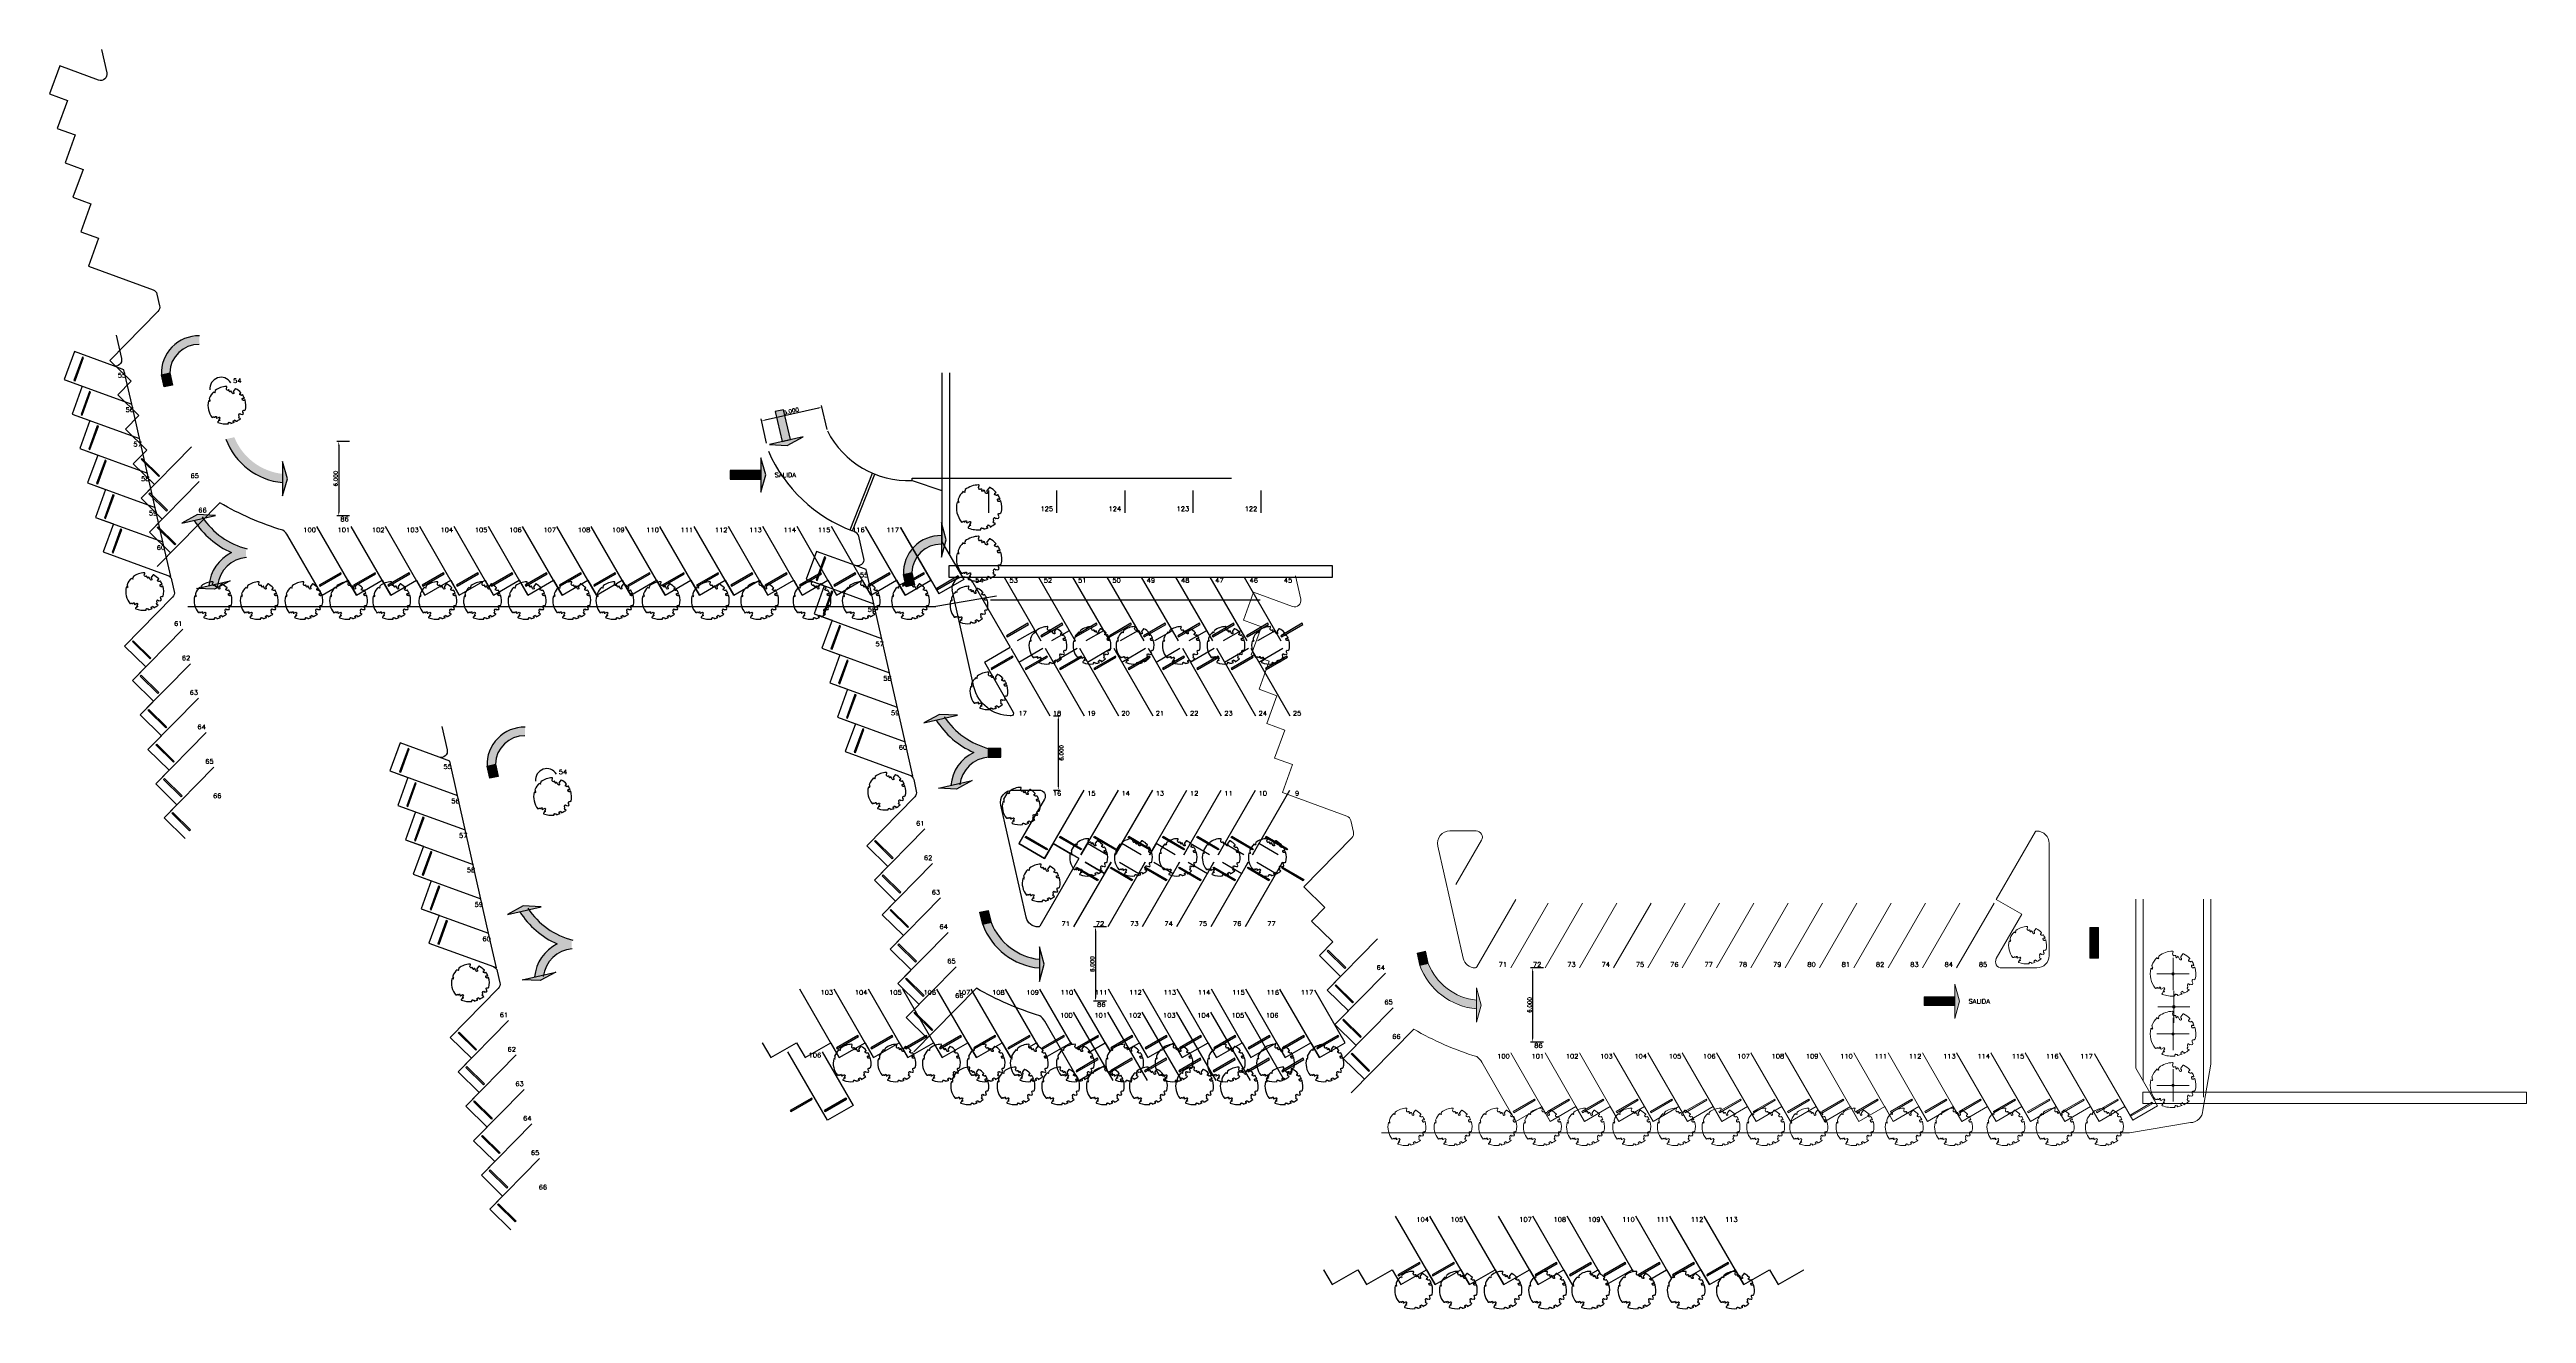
# Model space of a CAD drawing. Header units: centimetres. Extents: x 48 to 15845, y 265 to 7947.
# Drawn here: x 15510 to 15710.1, y 7844.7 to 7946.8 of the extents above; entities that cross this region are included whole.
import ezdxf

# ---------------------------------------------------------------- set-up
doc = ezdxf.new("R2010")
doc.units = ezdxf.units.CM
doc.header["$PDMODE"] = 3
for name, color, linetype in [('-fina', 1, 'Continuous'), ('-hatch', 1, 'Continuous'), ('a-cota-auxiliar', 1, 'Continuous'), ('a-muro', 5, 'Continuous'), ('a-text', 2, 'Continuous'), ('c-edif-exst', 3, 'Continuous'), ('c-esta', 1, 'Continuous'), ('c-prop', 5, 'Continuous'), ('p-banq', 2, 'Continuous'), ('p-plnt', 1, 'Continuous'), ('textos', 7, 'Continuous')]:
    doc.layers.add(name, color=color, linetype=linetype)
doc.layers.add('curvas', color=1, linetype='Continuous', lineweight=13)
doc.layers.get('0').freeze()
doc.styles.add('ROMAND', font='romand', dxfattribs={"width": 1.1})
doc.dimstyles.new('ZVA-1-1', dxfattribs={"dimtxt": 0.0015, "dimasz": 0.0015, "dimexe": 0.0008, "dimexo": 0.00063, "dimgap": 0.0005, "dimtad": 2, "dimtoh": 1, "dimdec": 3, "dimlfac": -1, "dimzin": 1, "dimdsep": 46, "dimtxsty": 'ROMAND', "dimcen": 0.0009, "dimclrd": 256, "dimclre": 256, "dimclrt": 2, "dimadec": 0, "dimazin": 0, "dimtfac": 1, "dimtdec": 3, "dimtmove": 2, "dimatfit": 3, "dimfxl": 1, "dimtolj": 1, "dimtzin": 1, "dimarcsym": 0})

# ---------------------------------------------------------------- blocks, each defined once
blk = doc.blocks.new('Tree2')
blk.add_lwpolyline([(3.08, 2.03), (3.09, 2.03), (3.1, 2.03), (3.11, 2.03), (3.12, 2.03), (3.13, 2.02), (3.13, 2.02), (3.14, 2.02), (3.15, 2.02), (3.16, 2.02), (3.17, 2.03), (3.19, 2.03), (3.2, 2.04), (3.21, 2.05), (3.23, 2.06), (3.24, 2.08), (3.3, 2.16, -0.52938), (3.37, 2.16, -0.087139), (3.9, 0.88, -0.372341), (3.84, 0.77), (3.28, 0.55), (3.09, 0.57), (3.02, 0.71), (2.8, 0.77), (2.71, 0.61), (2.78, 0.43), (3.18, 0.11), (3.2, -0.03), (3.11, -0.08), (2.99, -0.04), (2.92, -0.14), (3.02, -0.3), (3.2, -0.33, -0.504641), (3.19, -0.58, 0.331948), (3.12, -0.77, 0.282008), (3.39, -1.01), (3.74, -1, -0.512156), (3.84, -1.12, -0.16076), (2.42, -3.19), (2.29, -3.17), (2.21, -3.23), (2.14, -3.17), (2.07, -3.24), (2.02, -3.1), (1.91, -3.14), (1.93, -3.34), (1.93, -3.41), (2.06, -3.43, -0.106371), (0.47, -3.97), (0.41, -3.92), (0.3, -3.89), (0.24, -3.86), (0.13, -3.84), (0.14, -3.74), (0.02, -3.77), (-0.06, -3.7), (-0.13, -3.78), (-0.07, -3.88), (-0.09, -4, -0.236298), (-3.25, -2.33, 0.159625), (-3.16, -2.13, 0.350802), (-3, -2.03, -0.504641), (-3.05, -1.79), (-2.88, -1.72), (-2.81, -1.55), (-2.9, -1.46), (-3.01, -1.53), (-3.11, -1.49), (-3.11, -1.35), (-2.78, -0.97), (-2.77, -0.87), (-2.89, -0.73), (-3.09, -0.82), (-3.15, -0.78), (-3.34, -0.84), (-3.37, -0.63, 0.733583), (-3.44, -0.77, -0.861625), (-3.51, -0.88, 0.279978), (-3.76, -0.9), (-3.76, -0.91, -0.827056), (-3.96, -0.89, -0.116774), (-3.66, 1.3), (-3.63, 1.28), (-3.61, 1.27), (-3.6, 1.26), (-3.58, 1.25), (-3.57, 1.25), (-3.55, 1.25), (-3.54, 1.25), (-3.53, 1.25), (-3.52, 1.25), (-3.51, 1.25), (-3.51, 1.26), (-3.5, 1.26), (-3.49, 1.26), (-3.48, 1.27), (-3.47, 1.27), (-3.46, 1.27), (-3.45, 1.27), (-3.44, 1.28), (-3.43, 1.28), (-3.41, 1.28), (-3.4, 1.28), (-3.38, 1.29), (-3.37, 1.29), (-3.36, 1.29), (-3.35, 1.3), (-3.33, 1.31), (-3.32, 1.31), (-3.32, 1.32), (-3.31, 1.32), (-3.3, 1.33), (-3.3, 1.34), (-3.3, 1.34), (-3.3, 1.35), (-3.3, 1.36), (-3.3, 1.36), (-3.31, 1.37), (-3.31, 1.37), (-3.32, 1.38), (-3.32, 1.39), (-3.32, 1.4), (-3.33, 1.41), (-3.33, 1.42), (-3.33, 1.43), (-3.33, 1.44), (-3.33, 1.45), (-3.33, 1.47), (-3.33, 1.48), (-3.33, 1.49), (-3.33, 1.51), (-3.33, 1.52), (-3.33, 1.53), (-3.33, 1.55), (-3.33, 1.56), (-3.33, 1.58), (-3.32, 1.59), (-3.32, 1.6), (-3.31, 1.62), (-3.31, 1.63), (-3.31, 1.65), (-3.31, 1.67), (-3.33, 1.69), (-3.35, 1.72), (-3.39, 1.75), (-3.44, 1.78, -0.040997), (-3.02, 2.45), (-2.96, 2.33), (-2.94, 2.18), (-2.86, 2.17), (-2.71, 2.18), (-2.67, 2.31), (-2.51, 2.38), (-2.6, 2.51), (-2.58, 2.66), (-2.8, 2.73, -0.05814), (-1.97, 3.48), (-1.92, 3.38), (-1.92, 3.16), (-1.76, 3.05), (-1.56, 3.11), (-1.24, 2.95), (-1.01, 2.99), (-0.96, 3.08), (-1.08, 3.31), (-0.98, 3.41), (-0.97, 3.64), (-0.9, 3.79), (-0.68, 3.81), (-0.48, 3.63), (-0.2, 3.53), (-0.07, 3.63), (-0.03, 3.86), (0.06, 3.88), (0.11, 4, -0.13428), (2.13, 3.39, -0.541727), (2.13, 3.32), (2.04, 3.25), (1.99, 3.22), (1.96, 3.18), (1.94, 3.15), (1.93, 3.12), (1.93, 3.1), (1.93, 3.07), (1.93, 3.05), (1.93, 3.03), (1.93, 3.01), (1.93, 2.99), (1.93, 2.97), (1.93, 2.95), (1.93, 2.94), (1.93, 2.93), (1.94, 2.91), (1.95, 2.9), (1.96, 2.89), (1.97, 2.89), (1.99, 2.88), (2, 2.87), (2.02, 2.86), (2.04, 2.86), (2.05, 2.85), (2.07, 2.84), (2.08, 2.83), (2.09, 2.82), (2.11, 2.8), (2.12, 2.79), (2.13, 2.78), (2.14, 2.77), (2.15, 2.77), (2.17, 2.76), (2.18, 2.76), (2.2, 2.76), (2.21, 2.76), (2.23, 2.76), (2.25, 2.76), (2.26, 2.76), (2.28, 2.77), (2.29, 2.77), (2.3, 2.77), (2.31, 2.78), (2.32, 2.78), (2.33, 2.79), (2.34, 2.8), (2.34, 2.81), (2.35, 2.83), (2.35, 2.84), (2.35, 2.86), (2.35, 2.89), (2.36, 2.92), (2.36, 2.95), (2.37, 2.99), (2.37, 3.03), (2.4, 3.13, -0.543104), (2.46, 3.15, -0.046766), (3.01, 2.64, -0.385168), (3, 2.59), (2.9, 2.47), (2.87, 2.44), (2.85, 2.4), (2.84, 2.38), (2.84, 2.36), (2.85, 2.35), (2.86, 2.33), (2.86, 2.32), (2.87, 2.31), (2.88, 2.29), (2.88, 2.28), (2.89, 2.27), (2.89, 2.25), (2.9, 2.24), (2.9, 2.23), (2.9, 2.21), (2.91, 2.2), (2.91, 2.19), (2.91, 2.18), (2.91, 2.16), (2.92, 2.15), (2.92, 2.14), (2.92, 2.13), (2.92, 2.12), (2.91, 2.11), (2.91, 2.1), (2.91, 2.1), (2.91, 2.09), (2.9, 2.08), (2.9, 2.07), (2.9, 2.07), (2.9, 2.06), (2.91, 2.06), (2.91, 2.05), (2.92, 2.04), (2.93, 2.04), (2.94, 2.04), (2.95, 2.03), (2.96, 2.03), (2.97, 2.03), (2.99, 2.03), (3, 2.03), (3.01, 2.03), (3.03, 2.03), (3.04, 2.03), (3.06, 2.03), (3.07, 2.03)], format="xyb", close=True)
blk = doc.blocks.new('*D8')
at = {"layer": 'a-cota-auxiliar', "lineweight": -2}
for p, q in [((15591.14, 7892.97), (15591.68, 7892.97)), ((15591.52, 7887.27), (15591.52, 7892.67)), ((15591.14, 7886.97), (15591.68, 7886.97))]:
    blk.add_line(p, q, dxfattribs=at)
for points in [[(15591.47, 7892.67), (15591.57, 7892.67), (15591.52, 7892.97)], [(15591.47, 7887.27), (15591.57, 7887.27), (15591.52, 7886.97)]]:
    blk.add_solid(points, dxfattribs=at)
at = {"layer": 'Defpoints', "color": 0, "lineweight": -2}
for p in [(15591.01, 7892.97), (15591.52, 7892.97), (15591.01, 7886.97)]:
    blk.add_point(p, dxfattribs=at)
at = {"layer": 'a-cota-auxiliar', "color": 2, "insert": (15591.77, 7889.97), "char_height": 0.3, "attachment_point": 5, "rotation": 90, "style": 'ROMAND'}
blk.add_mtext('\\A1;6.000', dxfattribs=at)
blk = doc.blocks.new('*D9')
at = {"layer": 'a-cota-auxiliar', "lineweight": -2}
for p, q in [((15595.4, 7875.91), (15594.36, 7875.91)), ((15594.52, 7875.61), (15594.52, 7870.21)), ((15595.4, 7869.91), (15594.36, 7869.91))]:
    blk.add_line(p, q, dxfattribs=at)
for points in [[(15594.47, 7875.61), (15594.57, 7875.61), (15594.52, 7875.91)], [(15594.47, 7870.21), (15594.57, 7870.21), (15594.52, 7869.91)]]:
    blk.add_solid(points, dxfattribs=at)
at = {"layer": 'Defpoints', "color": 0, "lineweight": -2}
for p in [(15595.53, 7875.91), (15594.52, 7869.91), (15595.53, 7869.91)]:
    blk.add_point(p, dxfattribs=at)
at = {"layer": 'a-cota-auxiliar', "color": 2, "insert": (15594.27, 7872.91), "char_height": 0.3, "attachment_point": 5, "rotation": 90, "style": 'ROMAND'}
blk.add_mtext('\\A1;6.000', dxfattribs=at)
blk = doc.blocks.new('*D10')
at = {"layer": 'a-cota-auxiliar', "lineweight": -2}
for p, q in [((15572.13, 7917.82), (15567.84, 7916.85)), ((15572.83, 7916.09), (15572.39, 7918.04)), ((15567.95, 7914.99), (15567.51, 7916.94))]:
    blk.add_line(p, q, dxfattribs=at)
for points in [[(15572.12, 7917.87), (15572.14, 7917.77), (15572.42, 7917.89)], [(15567.83, 7916.9), (15567.85, 7916.8), (15567.55, 7916.78)]]:
    blk.add_solid(points, dxfattribs=at)
at = {"layer": 'Defpoints', "color": 0, "lineweight": -2}
for p in [(15567.55, 7916.78), (15572.86, 7915.97), (15567.98, 7914.87)]:
    blk.add_point(p, dxfattribs=at)
at = {"layer": 'a-cota-auxiliar', "color": 2, "insert": (15569.93, 7917.58), "char_height": 0.3, "attachment_point": 5, "rotation": 12.7412, "style": 'ROMAND'}
blk.add_mtext('\\A1;5.000', dxfattribs=at)
blk = doc.blocks.new('*D11')
at = {"layer": 'a-cota-auxiliar', "lineweight": -2}
for p, q in [((15534.26, 7915.12), (15533.22, 7915.12)), ((15533.38, 7914.82), (15533.38, 7909.42)), ((15534.26, 7909.12), (15533.22, 7909.12))]:
    blk.add_line(p, q, dxfattribs=at)
for points in [[(15533.33, 7914.82), (15533.43, 7914.82), (15533.38, 7915.12)], [(15533.33, 7909.42), (15533.43, 7909.42), (15533.38, 7909.12)]]:
    blk.add_solid(points, dxfattribs=at)
at = {"layer": 'Defpoints', "color": 0, "lineweight": -2}
for p in [(15534.38, 7915.12), (15533.38, 7909.12), (15534.38, 7909.12)]:
    blk.add_point(p, dxfattribs=at)
at = {"layer": 'a-cota-auxiliar', "color": 2, "insert": (15533.13, 7912.12), "char_height": 0.3, "attachment_point": 5, "rotation": 90, "style": 'ROMAND'}
blk.add_mtext('\\A1;6.000', dxfattribs=at)
blk = doc.blocks.new('*D12')
at = {"layer": 'curvas', "lineweight": -2}
for p, q in [((15630.72, 7872.61), (15629.68, 7872.61)), ((15629.84, 7872.31), (15629.84, 7866.91)), ((15630.72, 7866.61), (15629.68, 7866.61))]:
    blk.add_line(p, q, dxfattribs=at)
for points in [[(15629.79, 7872.31), (15629.89, 7872.31), (15629.84, 7872.61)], [(15629.79, 7866.91), (15629.89, 7866.91), (15629.84, 7866.61)]]:
    blk.add_solid(points, dxfattribs=at)
at = {"layer": 'Defpoints', "color": 0, "lineweight": -2}
for p in [(15630.84, 7872.61), (15629.84, 7866.61), (15630.84, 7866.61)]:
    blk.add_point(p, dxfattribs=at)
at = {"layer": 'curvas', "color": 2, "insert": (15629.59, 7869.61), "char_height": 0.3, "attachment_point": 5, "rotation": 90, "style": 'ROMAND'}
blk.add_mtext('\\A1;6.000', dxfattribs=at)

msp = doc.modelspace()

# ---------------------------------------------------------------- hatches: boundary and pattern name
at = {"layer": '-fina'}
for points in [[(15522.1152, 7922.9549), (15522.1152, 7923.6524, 0.43169394), (15519.0468, 7920.5144), (15519.7269, 7920.6682, -0.41287941)], [(15519.7269, 7920.6682), (15519.9516, 7919.6748), (15519.2714, 7919.521), (15519.0468, 7920.5144)], [(15568.6467, 7917.5349), (15569.1939, 7915.1144), (15569.8741, 7915.2682), (15569.3268, 7917.6886)], [(15524.9424, 7915.4648), (15524.2623, 7915.3111, 0.28715671), (15528.84, 7911.8015), (15528.84, 7912.5025, -0.27654711)], [(15570.8929, 7915.4986), (15568.1751, 7914.884), (15569.6204, 7914.8091)], [(15528.84, 7913.5088), (15528.84, 7910.7224), (15529.2318, 7912.1156)], [(15567.4824, 7913.8104), (15567.4824, 7911.0239), (15567.8743, 7912.4172)], [(15565.0009, 7912.0685), (15567.4824, 7912.0685), (15567.4824, 7912.7658), (15565.0009, 7912.7658)], [(15520.6972, 7908.5218), (15523.415, 7909.1363), (15521.9696, 7909.2113)], [(15582.0721, 7906.8222), (15582.0721, 7907.5196, 0.43169394), (15579.0037, 7904.3816), (15579.6839, 7904.5354, -0.41287941)], [(15582.0721, 7908.5641), (15582.0721, 7905.7777), (15582.464, 7907.1709)], [(15521.888, 7903.2553), (15524.6058, 7903.8699), (15523.3333, 7903.1804)], [(15579.6839, 7904.5354), (15579.9085, 7903.542), (15579.2284, 7903.3882), (15579.0037, 7904.3816)], [(15580.6541, 7892.389), (15583.3719, 7893.0036), (15581.9266, 7893.0785)], [(15548.4297, 7891.3499), (15548.4297, 7892.0473, 0.43169394), (15545.3613, 7888.9094), (15546.0414, 7889.0632, -0.41287941)], [(15546.0414, 7889.0632), (15546.2661, 7888.0697), (15545.5859, 7887.916), (15545.3613, 7888.9094)], [(15585.8436, 7889.6222), (15586.8622, 7889.6222), (15586.8622, 7890.3195), (15585.8436, 7890.3195)], [(15581.8449, 7887.1226), (15584.5627, 7887.7371), (15583.2902, 7887.0476)], [(15547.0117, 7876.9168), (15549.7295, 7877.5313), (15548.2841, 7877.6063)], [(15585.8623, 7877.2533), (15586.087, 7876.2598), (15585.4068, 7876.1061), (15585.1822, 7877.0995)], [(15586.087, 7876.2598), (15585.4068, 7876.1061, 0.28715671), (15589.9845, 7872.5965), (15589.9845, 7873.2975, -0.27654711)], [(15589.9845, 7874.3038), (15589.9845, 7871.5174), (15590.3764, 7872.9106)], [(15548.2025, 7871.6503), (15550.9203, 7872.2649), (15549.6478, 7871.5754)]]:
    msp.add_hatch(color=256, dxfattribs=at).paths.add_polyline_path(points)
h = msp.add_hatch(color=256, dxfattribs=at)
h.paths.add_polyline_path([(15524.7244, 7906.1418, 0.006588), (15524.6475, 7906.1036), (15525.8867, 7906.1036), (15525.8867, 7906.4523), (15525.9319, 7906.4523, -0.17674122), (15522.4217, 7908.9118), (15522.0561, 7908.8291), (15522.2431, 7908.002, 0.11298945)])
h.paths.add_polyline_path([(15523.0747, 7904.3243), (15523.2469, 7903.5626), (15523.6116, 7903.6451, -0.33714354), (15525.8867, 7905.7535), (15525.8867, 7906.1036), (15524.6475, 7906.1036, 0.18866867)])
h.paths.add_polyline_path([(15522.2431, 7908.002), (15522.0561, 7908.8291), (15521.6932, 7908.747, 0.03334789)])
h.paths.add_polyline_path([(15523.0747, 7904.3243, 0.06651996), (15522.8879, 7903.4814), (15523.2469, 7903.5626)])
h = msp.add_hatch(color=256, dxfattribs=at)
h.paths.add_polyline_path([(15584.6813, 7890.0091, 0.006588), (15584.6044, 7889.9709), (15585.8436, 7889.9709), (15585.8436, 7890.3195), (15585.8888, 7890.3195, -0.17674122), (15582.3787, 7892.779), (15582.013, 7892.6963), (15582.2, 7891.8693, 0.11298945)])
h.paths.add_polyline_path([(15583.0316, 7888.1915), (15583.2038, 7887.4298), (15583.5685, 7887.5123, -0.33714354), (15585.8436, 7889.6208), (15585.8436, 7889.9709), (15584.6044, 7889.9709, 0.18866867)])
h.paths.add_polyline_path([(15582.2, 7891.8693), (15582.013, 7892.6963), (15581.6501, 7892.6143, 0.03334789)])
h.paths.add_polyline_path([(15583.0316, 7888.1915, 0.06651996), (15582.8448, 7887.3487), (15583.2038, 7887.4298)])
h = msp.add_hatch(color=256, dxfattribs=at)
h.paths.add_polyline_path([(15551.0389, 7874.5368, 0.006588), (15550.962, 7874.4986), (15552.2012, 7874.4986), (15552.2012, 7874.8473), (15552.2464, 7874.8473, -0.17674122), (15548.7362, 7877.3067), (15548.3706, 7877.2241), (15548.5576, 7876.397, 0.11298945)])
h.paths.add_polyline_path([(15549.3892, 7872.7193), (15549.5614, 7871.9576), (15549.9261, 7872.0401, -0.33714354), (15552.2012, 7874.1485), (15552.2012, 7874.4986), (15550.962, 7874.4986, 0.18866867)])
h.paths.add_polyline_path([(15548.5576, 7876.397), (15548.3706, 7877.2241), (15548.0077, 7877.142, 0.03334789)])
h.paths.add_polyline_path([(15549.3892, 7872.7193, 0.06651996), (15549.2024, 7871.8764), (15549.5614, 7871.9576)])
at = {"layer": 'curvas'}
for points in [[(15675.5514, 7873.3903), (15675.5514, 7875.8719), (15674.8541, 7875.8719), (15674.8541, 7873.3903)], [(15621.1802, 7873.9483), (15621.4049, 7872.9549), (15620.7247, 7872.8011), (15620.5001, 7873.7945)], [(15621.4049, 7872.9549), (15620.7247, 7872.8011, 0.28715671), (15625.3024, 7869.2915), (15625.3024, 7869.9925, -0.27654711)], [(15625.3024, 7870.9989), (15625.3024, 7868.2124), (15625.6943, 7869.6056)], [(15663.9448, 7871.3004), (15663.9448, 7868.514), (15664.3367, 7869.9072)], [(15661.4633, 7869.5585), (15663.9448, 7869.5585), (15663.9448, 7870.2558), (15661.4633, 7870.2558)]]:
    msp.add_hatch(color=256, dxfattribs=at).paths.add_polyline_path(points)

# ---------------------------------------------------------------- linework, layer by layer
at = {"layer": '-fina', "elevation": 113.4648}
for points in [[(15519.7269, 7920.6682), (15519.9516, 7919.6748), (15519.2714, 7919.521), (15519.0468, 7920.5144)], [(15568.6467, 7917.5349), (15569.1939, 7915.1144), (15569.8741, 7915.2682), (15569.3268, 7917.6886)], [(15569.6204, 7914.8091), (15570.8929, 7915.4986), (15568.1751, 7914.884)], [(15529.2318, 7912.1156), (15528.84, 7913.5088), (15528.84, 7910.7224)], [(15567.8743, 7912.4172), (15567.4824, 7913.8104), (15567.4824, 7911.0239)], [(15565.0009, 7912.0685), (15567.4824, 7912.0685), (15567.4824, 7912.7658), (15565.0009, 7912.7658)], [(15521.9696, 7909.2113), (15520.6972, 7908.5218), (15523.415, 7909.1363)], [(15582.464, 7907.1709), (15582.0721, 7908.5641), (15582.0721, 7905.7777)], [(15523.3333, 7903.1804), (15521.888, 7903.2553), (15524.6058, 7903.8699)], [(15579.6839, 7904.5354), (15579.9085, 7903.542), (15579.2284, 7903.3882), (15579.0037, 7904.3816)], [(15581.9266, 7893.0785), (15580.6541, 7892.389), (15583.3719, 7893.0036)], [(15546.0414, 7889.0632), (15546.2661, 7888.0697), (15545.5859, 7887.916), (15545.3613, 7888.9094)], [(15585.8436, 7889.6222), (15586.8622, 7889.6222), (15586.8622, 7890.3195), (15585.8436, 7890.3195)], [(15583.2902, 7887.0476), (15581.8449, 7887.1226), (15584.5627, 7887.7371)], [(15548.2841, 7877.6063), (15547.0117, 7876.9168), (15549.7295, 7877.5313)], [(15585.8623, 7877.2533), (15586.087, 7876.2598), (15585.4068, 7876.1061), (15585.1822, 7877.0995)], [(15590.3764, 7872.9106), (15589.9845, 7874.3038), (15589.9845, 7871.5174)], [(15549.6478, 7871.5754), (15548.2025, 7871.6503), (15550.9203, 7872.2649)]]:
    msp.add_lwpolyline(points, close=True, dxfattribs=at)
for points in [[(15574.7084, 7907.9815), (15576.5156, 7912.5532)], [(15574.8944, 7907.908), (15576.7016, 7912.4796)]]:
    msp.add_lwpolyline(points, dxfattribs=at)
at = {"layer": '-fina'}
for centre, radius, start, end in [((15522.0596, 7920.6376, 113.4648), 3.0153, 88.80634, 182.341235), ((15522.0697, 7920.612, 113.4648), 2.3434, 89.062311, 178.625396), ((15529.3546, 7917.213, 113.4648), 5.4359, 200.480157, 264.567255), ((15527.5471, 7912.492, 113.4648), 6.252, 213.706625, 255.431127), ((15527.5471, 7912.492, 113.4648), 6.9493, 212.609129, 246.034985), ((15582.0165, 7904.5048, 113.4648), 3.0153, 88.80634, 182.341235), ((15526.1349, 7903.204, 113.4648), 3.2589, 115.646959, 175.116929), ((15526.1349, 7903.204, 113.4648), 2.5616, 94.89273, 172.922407), ((15582.0266, 7904.4792, 113.4648), 2.3434, 89.062311, 178.625396), ((15548.3741, 7889.0326, 113.4648), 3.0153, 88.80634, 182.341235), ((15548.3842, 7889.007, 113.4648), 2.3434, 89.062311, 178.625396), ((15587.504, 7896.3593, 113.4648), 6.9493, 212.609129, 246.034985), ((15587.504, 7896.3593, 113.4648), 6.252, 213.706625, 255.431127), ((15586.0919, 7887.0713, 113.4648), 3.2589, 115.646959, 175.116929), ((15586.0919, 7887.0713, 113.4648), 2.5616, 94.89273, 172.922407), ((15553.8615, 7880.887, 113.4648), 6.9493, 212.609129, 246.034985), ((15553.8615, 7880.887, 113.4648), 6.252, 213.706625, 255.431127), ((15590.4992, 7878.008, 113.4648), 5.4359, 200.480157, 264.567255), ((15590.5089, 7878.0326, 113.4648), 4.7641, 201.845564, 263.680081), ((15552.4494, 7871.599, 113.4648), 3.2589, 115.646959, 175.116929), ((15552.4494, 7871.599, 113.4648), 2.5616, 94.89273, 172.922407)]:
    msp.add_arc(centre, radius, start, end, dxfattribs=at)
at = {"layer": '-hatch', "elevation": 113.4648}
for points in [[(15519.1745, 7907.0037), (15516.6573, 7918.136), (15516.028, 7920.9191), (15515.1673, 7921.2324), (15512.0209, 7922.3776), (15511.2, 7920.1223), (15512.6502, 7919.5945), (15511.8293, 7917.3392), (15513.2795, 7916.8114), (15512.4586, 7914.5562), (15513.9088, 7914.0284), (15513.0879, 7911.7731), (15514.5381, 7911.2453), (15513.7172, 7908.99), (15515.1673, 7908.4622), (15514.3465, 7906.207), (15519.5598, 7904.3095), (15519.8038, 7904.2207)], [(15579.1314, 7890.871), (15576.6142, 7902.0033), (15575.9849, 7904.7863), (15575.1242, 7905.0996), (15571.9778, 7906.2448), (15571.157, 7903.9895), (15572.6071, 7903.4617), (15571.7863, 7901.2065), (15573.2364, 7900.6787), (15572.4155, 7898.4234), (15573.8657, 7897.8956), (15573.0448, 7895.6403), (15574.495, 7895.1125), (15573.6741, 7892.8573), (15575.1243, 7892.3294), (15574.3034, 7890.0742), (15579.5168, 7888.1767), (15579.7607, 7888.0879)], [(15545.489, 7875.3987), (15542.9718, 7886.531), (15542.3425, 7889.3141), (15541.4818, 7889.6273), (15538.3354, 7890.7725), (15537.5145, 7888.5173), (15538.9647, 7887.9895), (15538.1438, 7885.7342), (15539.594, 7885.2064), (15538.7731, 7882.9511), (15540.2233, 7882.4233), (15539.4024, 7880.1681), (15540.8525, 7879.6403), (15540.0317, 7877.385), (15541.4818, 7876.8572), (15540.661, 7874.6019), (15545.8743, 7872.7044), (15546.1183, 7872.6156)]]:
    msp.add_lwpolyline(points, close=True, dxfattribs=at)
at = {"layer": 'a-muro', "elevation": 113.4648}
for points in [[(15579.7156, 7911.9709), (15579.7156, 7912.1709)], [(15579.7156, 7912.1709), (15605.5156, 7912.1709)]]:
    msp.add_lwpolyline(points, dxfattribs=at)
at = {"layer": 'c-edif-exst', "elevation": 113.4648}
msp.add_lwpolyline([(15582.6767, 7904.169), (15613.6767, 7904.169), (15613.6767, 7905.069), (15582.6767, 7905.069)], close=True, dxfattribs=at)
at = {"layer": 'c-esta', "elevation": 113.4648}
for points in [[(15512.6707, 7921.9282), (15511.9866, 7920.0488), (15512.0806, 7920.0146), (15512.7647, 7921.894)], [(15513.2396, 7919.1671), (15512.5555, 7917.2878), (15512.6495, 7917.2536), (15513.3335, 7919.1329)], [(15513.8688, 7916.3841), (15513.1848, 7914.5047), (15513.2788, 7914.4705), (15513.9628, 7916.3499)], [(15514.4981, 7913.601), (15513.8141, 7911.7216), (15513.9081, 7911.6874), (15514.5921, 7913.5668)], [(15518.8376, 7912.2805), (15517.4115, 7913.6828), (15517.4816, 7913.7541), (15518.9077, 7912.3518)], [(15515.1274, 7910.8179), (15514.4434, 7908.9385), (15514.5374, 7908.9043), (15515.2214, 7910.7837)], [(15519.4669, 7909.4974), (15518.0408, 7910.8997), (15518.1109, 7910.971), (15519.537, 7909.5688)], [(15515.7567, 7908.0349), (15515.0727, 7906.1555), (15515.1667, 7906.1213), (15515.8507, 7908.0007)], [(15520.1413, 7906.7602), (15518.7152, 7908.1625), (15518.7853, 7908.2338), (15520.2114, 7906.8315)], [(15572.6276, 7905.7955), (15571.9436, 7903.9161), (15572.0375, 7903.8819), (15572.7216, 7905.7613)], [(15533.538, 7904.5088), (15531.806, 7903.5088), (15531.856, 7903.4222), (15533.588, 7904.4222)], [(15536.3093, 7904.5088), (15534.5773, 7903.5088), (15534.6273, 7903.4222), (15536.3593, 7904.4222)], [(15539.0806, 7904.5088), (15537.3486, 7903.5088), (15537.3986, 7903.4222), (15539.1306, 7904.4222)], [(15541.8519, 7904.5088), (15540.1198, 7903.5088), (15540.1698, 7903.4222), (15541.9019, 7904.4222)], [(15544.6232, 7904.5088), (15542.8911, 7903.5088), (15542.9411, 7903.4222), (15544.6732, 7904.4222)], [(15547.3944, 7904.5088), (15545.6624, 7903.5088), (15545.7124, 7903.4222), (15547.4444, 7904.4222)], [(15550.1657, 7904.5088), (15548.4337, 7903.5088), (15548.4837, 7903.4222), (15550.2157, 7904.4222)], [(15552.937, 7904.5088), (15551.205, 7903.5088), (15551.255, 7903.4222), (15552.987, 7904.4222)], [(15555.7083, 7904.5088), (15553.9762, 7903.5088), (15554.0262, 7903.4222), (15555.7583, 7904.4222)], [(15558.4796, 7904.5088), (15556.7475, 7903.5088), (15556.7975, 7903.4222), (15558.5296, 7904.4222)], [(15561.2509, 7904.5088), (15559.5188, 7903.5088), (15559.5688, 7903.4222), (15561.3009, 7904.4222)], [(15564.0221, 7904.5088), (15562.2901, 7903.5088), (15562.3401, 7903.4222), (15564.0721, 7904.4222)], [(15566.7934, 7904.5088), (15565.0614, 7903.5088), (15565.1114, 7903.4222), (15566.8434, 7904.4222)], [(15569.5647, 7904.5088), (15567.8326, 7903.5088), (15567.8826, 7903.4222), (15569.6147, 7904.4222)], [(15572.336, 7904.5088), (15570.6039, 7903.5088), (15570.6539, 7903.4222), (15572.386, 7904.4222)], [(15573.1965, 7903.0344), (15572.5124, 7901.155), (15572.6064, 7901.1208), (15573.2905, 7903.0002)], [(15575.1073, 7904.5088), (15573.3752, 7903.5088), (15573.4252, 7903.4222), (15575.1573, 7904.4222)], [(15577.8785, 7904.5088), (15576.1465, 7903.5088), (15576.1965, 7903.4222), (15577.9285, 7904.4222)], [(15580.6498, 7904.5088), (15578.9178, 7903.5088), (15578.9678, 7903.4222), (15580.6998, 7904.4222)], [(15583.4329, 7904.2571), (15581.7009, 7903.2571), (15581.7509, 7903.1705), (15583.4829, 7904.1705)], [(15518.1373, 7897.5575), (15516.7113, 7898.9598), (15516.7814, 7899.0311), (15518.2074, 7897.6288)], [(15573.8258, 7900.2513), (15573.1417, 7898.3719), (15573.2357, 7898.3377), (15573.9197, 7900.2171)], [(15587.3773, 7899.347), (15589.1093, 7900.347), (15589.0593, 7900.4336), (15587.3273, 7899.4336)], [(15590.1486, 7899.347), (15591.8806, 7900.347), (15591.8306, 7900.4336), (15590.0986, 7899.4336)], [(15592.9198, 7899.347), (15594.6519, 7900.347), (15594.6019, 7900.4336), (15592.8698, 7899.4336)], [(15595.6911, 7899.347), (15597.4232, 7900.347), (15597.3732, 7900.4336), (15595.6411, 7899.4336)], [(15598.4624, 7899.347), (15600.1945, 7900.347), (15600.1445, 7900.4336), (15598.4124, 7899.4336)], [(15601.2337, 7899.347), (15602.9657, 7900.347), (15602.9157, 7900.4336), (15601.1837, 7899.4336)], [(15604.005, 7899.347), (15605.737, 7900.347), (15605.687, 7900.4336), (15603.955, 7899.4336)], [(15606.7762, 7899.347), (15608.5083, 7900.347), (15608.4583, 7900.4336), (15606.7262, 7899.4336)], [(15609.5475, 7899.347), (15611.2796, 7900.347), (15611.2296, 7900.4336), (15609.4975, 7899.4336)], [(15574.4551, 7897.4682), (15573.771, 7895.5888), (15573.865, 7895.5546), (15574.549, 7897.434)], [(15586.1295, 7896.7082), (15587.8615, 7897.7082), (15587.8115, 7897.7948), (15586.0795, 7896.7948)], [(15588.9008, 7896.7082), (15590.6328, 7897.7082), (15590.5828, 7897.7948), (15588.8508, 7896.7948)], [(15591.6721, 7896.7082), (15593.4041, 7897.7082), (15593.3541, 7897.7948), (15591.6221, 7896.7948)], [(15594.4433, 7896.7082), (15596.1754, 7897.7082), (15596.1254, 7897.7948), (15594.3933, 7896.7948)], [(15597.2146, 7896.7082), (15598.9467, 7897.7082), (15598.8967, 7897.7948), (15597.1646, 7896.7948)], [(15599.9859, 7896.7082), (15601.718, 7897.7082), (15601.668, 7897.7948), (15599.9359, 7896.7948)], [(15602.7572, 7896.7082), (15604.4892, 7897.7082), (15604.4392, 7897.7948), (15602.7072, 7896.7948)], [(15605.5285, 7896.7082), (15607.2605, 7897.7082), (15607.2105, 7897.7948), (15605.4785, 7896.7948)], [(15608.2997, 7896.7082), (15610.0318, 7897.7082), (15609.9818, 7897.7948), (15608.2497, 7896.7948)], [(15518.7666, 7894.7744), (15517.3405, 7896.1767), (15517.4107, 7896.248), (15518.8367, 7894.8457)], [(15519.3959, 7891.9914), (15517.9698, 7893.3936), (15518.04, 7893.4649), (15519.466, 7892.0627)], [(15575.0844, 7894.6852), (15574.4003, 7892.8058), (15574.4943, 7892.7716), (15575.1783, 7894.651)], [(15575.7137, 7891.9021), (15575.0296, 7890.0227), (15575.1236, 7889.9885), (15575.8076, 7891.8679)], [(15520.0252, 7889.2083), (15518.5991, 7890.6105), (15518.6692, 7890.6818), (15520.0953, 7889.2796)], [(15538.9852, 7890.3232), (15538.3011, 7888.4438), (15538.3951, 7888.4096), (15539.0791, 7890.289)], [(15520.6545, 7886.4252), (15519.2284, 7887.8275), (15519.2985, 7887.8988), (15520.7246, 7886.4965)], [(15539.554, 7887.5621), (15538.87, 7885.6827), (15538.964, 7885.6485), (15539.648, 7887.5279)], [(15521.3289, 7883.688), (15519.9028, 7885.0903), (15519.9729, 7885.1616), (15521.399, 7883.7593)], [(15540.1833, 7884.7791), (15539.4993, 7882.8997), (15539.5933, 7882.8655), (15540.2773, 7884.7449)], [(15588.9008, 7883.2336), (15590.6328, 7882.2336), (15590.5828, 7882.147), (15588.8508, 7883.147)], [(15591.6721, 7883.2336), (15593.4041, 7882.2336), (15593.3541, 7882.147), (15591.6221, 7883.147)], [(15594.4433, 7883.2336), (15596.1754, 7882.2336), (15596.1254, 7882.147), (15594.3933, 7883.147)], [(15597.2146, 7883.2336), (15598.9467, 7882.2336), (15598.8967, 7882.147), (15597.1646, 7883.147)], [(15599.9859, 7883.2336), (15601.718, 7882.2336), (15601.668, 7882.147), (15599.9359, 7883.147)], [(15602.7572, 7883.2336), (15604.4892, 7882.2336), (15604.4392, 7882.147), (15602.7072, 7883.147)], [(15605.5285, 7883.2336), (15607.2605, 7882.2336), (15607.2105, 7882.147), (15605.4785, 7883.147)], [(15608.2997, 7883.2336), (15610.0318, 7882.2336), (15609.9818, 7882.147), (15608.2497, 7883.147)], [(15540.8126, 7881.996), (15540.1286, 7880.1166), (15540.2226, 7880.0824), (15540.9066, 7881.9618)], [(15578.0943, 7881.4247), (15576.6682, 7882.827), (15576.7383, 7882.8983), (15578.1644, 7881.496)], [(15541.4419, 7879.2129), (15540.7579, 7877.3335), (15540.8519, 7877.2993), (15541.5359, 7879.1787)], [(15578.7235, 7878.6417), (15577.2975, 7880.0439), (15577.3676, 7880.1152), (15578.7937, 7878.713)], [(15594.6826, 7879.6479), (15592.9505, 7880.6479), (15593.0005, 7880.7345), (15594.7326, 7879.7345)], [(15597.4539, 7879.6479), (15595.7218, 7880.6479), (15595.7718, 7880.7345), (15597.5039, 7879.7345)], [(15600.2251, 7879.6479), (15598.4931, 7880.6479), (15598.5431, 7880.7345), (15600.2751, 7879.7345)], [(15602.9964, 7879.6479), (15601.2644, 7880.6479), (15601.3144, 7880.7345), (15603.0464, 7879.7345)], [(15605.7677, 7879.6479), (15604.0356, 7880.6479), (15604.0856, 7880.7345), (15605.8177, 7879.7345)], [(15608.539, 7879.6479), (15606.8069, 7880.6479), (15606.8569, 7880.7345), (15608.589, 7879.7345)], [(15611.3103, 7879.6479), (15609.5782, 7880.6479), (15609.6282, 7880.7345), (15611.3603, 7879.7345)], [(15579.3528, 7875.8586), (15577.9268, 7877.2608), (15577.9969, 7877.3322), (15579.4229, 7875.9299)], [(15542.0712, 7876.4298), (15541.3872, 7874.5505), (15541.4812, 7874.5163), (15542.1652, 7876.3956)], [(15579.9821, 7873.0755), (15578.5561, 7874.4778), (15578.6262, 7874.5491), (15580.0522, 7873.1468)], [(15580.6114, 7870.2924), (15579.1854, 7871.6947), (15579.2555, 7871.766), (15580.6815, 7870.3638)], [(15581.2858, 7867.5552), (15579.8597, 7868.9575), (15579.9298, 7869.0288), (15581.3559, 7867.6265)], [(15544.4518, 7865.9525), (15543.0257, 7867.3547), (15543.0959, 7867.426), (15544.5219, 7866.0238)], [(15594.6826, 7865.3038), (15592.9505, 7864.3038), (15593.0005, 7864.2172), (15594.7326, 7865.2172)], [(15597.4539, 7865.3038), (15595.7218, 7864.3038), (15595.7718, 7864.2172), (15597.5039, 7865.2172)], [(15600.2251, 7865.3038), (15598.4931, 7864.3038), (15598.5431, 7864.2172), (15600.2751, 7865.2172)], [(15602.9964, 7865.3038), (15601.2644, 7864.3038), (15601.3144, 7864.2172), (15603.0464, 7865.2172)], [(15605.7677, 7865.3038), (15604.0356, 7864.3038), (15604.0856, 7864.2172), (15605.8177, 7865.2172)], [(15608.539, 7865.3038), (15606.8069, 7864.3038), (15606.8569, 7864.2172), (15608.589, 7865.2172)], [(15611.3103, 7865.3038), (15609.5782, 7864.3038), (15609.6282, 7864.2172), (15611.3603, 7865.2172)], [(15545.0811, 7863.1694), (15543.655, 7864.5717), (15543.7252, 7864.643), (15545.1512, 7863.2407)], [(15545.7104, 7860.3863), (15544.2843, 7861.7886), (15544.3544, 7861.8599), (15545.7805, 7860.4576)], [(15546.3397, 7857.6033), (15544.9136, 7859.0055), (15544.9837, 7859.0768), (15546.4098, 7857.6746)], [(15546.969, 7854.8202), (15545.5429, 7856.2225), (15545.613, 7856.2938), (15547.0391, 7854.8915)], [(15547.6434, 7852.083), (15546.2173, 7853.4852), (15546.2874, 7853.5565), (15547.7135, 7852.1543)]]:
    msp.add_lwpolyline(points, close=True, dxfattribs=at)
for points in [[(15511.2605, 7920.1003), (15516.6573, 7918.136)], [(15511.8293, 7917.3392), (15517.2866, 7915.3529)], [(15512.4586, 7914.5562), (15517.9159, 7912.5699)], [(15517.4074, 7910.5408), (15521.4792, 7914.6818)], [(15513.0879, 7911.7731), (15518.5452, 7909.7868)], [(15518.0818, 7907.8036), (15522.1085, 7911.8987)], [(15585.8847, 7911.1709), (15585.8847, 7909.3709)], [(15591.3847, 7911.1709), (15591.3847, 7909.3709)], [(15596.8847, 7911.1709), (15596.8847, 7909.3709)], [(15602.3847, 7911.1709), (15602.3847, 7909.3709)], [(15607.8847, 7911.1709), (15607.8847, 7909.3709)], [(15518.7111, 7905.0205), (15523.7696, 7910.165)], [(15513.7172, 7908.99), (15519.1745, 7907.0037)], [(15534.8041, 7902.7159), (15531.6112, 7908.2461)], [(15537.5753, 7902.7159), (15534.3825, 7908.2461)], [(15540.3466, 7902.7159), (15537.1538, 7908.2461)], [(15543.1179, 7902.7159), (15539.9251, 7908.2461)], [(15545.8892, 7902.7159), (15542.6964, 7908.2461)], [(15548.6605, 7902.7159), (15545.4677, 7908.2461)], [(15551.4318, 7902.7159), (15548.2389, 7908.2461)], [(15554.203, 7902.7159), (15551.0102, 7908.2461)], [(15556.9743, 7902.7159), (15553.7815, 7908.2461)], [(15559.7456, 7902.7159), (15556.5528, 7908.2461)], [(15562.5169, 7902.7159), (15559.3241, 7908.2461)], [(15565.2882, 7902.7159), (15562.0953, 7908.2461)], [(15568.0594, 7902.7159), (15564.8666, 7908.2461)], [(15570.8307, 7902.7159), (15567.6379, 7908.2461)], [(15572.9092, 7903.9159), (15570.4092, 7908.2461)], [(15576.3733, 7902.7159), (15573.1805, 7908.2461)], [(15579.1446, 7902.7159), (15575.9517, 7908.2461)], [(15571.2174, 7903.9675), (15576.6142, 7902.0033)], [(15587.1325, 7904.1709), (15590.1093, 7899.015)], [(15589.9038, 7904.1709), (15592.8806, 7899.015)], [(15592.6751, 7904.1709), (15595.6519, 7899.015)], [(15595.4464, 7904.1709), (15598.4231, 7899.015)], [(15598.2177, 7904.1709), (15601.1944, 7899.015)], [(15600.9889, 7904.1709), (15603.9657, 7899.015)], [(15603.7602, 7904.1709), (15606.737, 7899.015)], [(15606.5315, 7904.1709), (15609.5083, 7899.015)], [(15571.7863, 7901.2065), (15577.2435, 7899.2202)], [(15516.7071, 7895.8178), (15520.779, 7899.9587)], [(15589.6325, 7899.8407), (15588.2022, 7899.015)], [(15592.4038, 7899.8407), (15590.9735, 7899.015)], [(15595.1751, 7899.8407), (15593.7448, 7899.015)], [(15597.9464, 7899.8407), (15596.5161, 7899.015)], [(15600.7177, 7899.8407), (15599.2874, 7899.015)], [(15603.4889, 7899.8407), (15602.0586, 7899.015)], [(15606.2602, 7899.8407), (15604.8299, 7899.015)], [(15609.0315, 7899.8407), (15607.6012, 7899.015)], [(15517.3364, 7893.0347), (15521.4083, 7897.1757)], [(15572.4155, 7898.4234), (15577.8728, 7896.4371)], [(15587.6844, 7898.415), (15590.8276, 7892.9709)], [(15588.3276, 7897.301), (15590.257, 7898.415)], [(15590.4557, 7898.415), (15593.5989, 7892.9709)], [(15591.0989, 7897.301), (15593.0283, 7898.415)], [(15593.227, 7898.415), (15596.3701, 7892.9709)], [(15593.8701, 7897.301), (15595.7996, 7898.415)], [(15595.9983, 7898.415), (15599.1414, 7892.9709)], [(15596.6414, 7897.301), (15598.5709, 7898.415)], [(15598.7696, 7898.415), (15601.9127, 7892.9709)], [(15599.4127, 7897.301), (15601.3421, 7898.415)], [(15601.5408, 7898.415), (15604.684, 7892.9709)], [(15602.184, 7897.301), (15604.1134, 7898.415)], [(15604.3121, 7898.415), (15607.4553, 7892.9709)], [(15604.9553, 7897.301), (15606.8847, 7898.415)], [(15607.0834, 7898.415), (15610.2265, 7892.9709)], [(15607.7265, 7897.301), (15609.656, 7898.415)], [(15573.0448, 7895.6403), (15578.5021, 7893.654)], [(15517.9657, 7890.2516), (15522.0375, 7894.3926)], [(15518.595, 7887.4686), (15522.6668, 7891.6095)], [(15573.6741, 7892.8573), (15579.1314, 7890.871)], [(15519.2694, 7884.7314), (15523.2961, 7888.8265)], [(15537.5749, 7888.4953), (15542.9718, 7886.531)], [(15538.1438, 7885.7342), (15543.6011, 7883.7479)], [(15590.406, 7881.4407), (15593.5989, 7886.9709)], [(15593.3505, 7881.7407), (15596.3701, 7886.9709)], [(15596.1218, 7881.7407), (15599.1414, 7886.9709)], [(15598.8931, 7881.7407), (15601.9127, 7886.9709)], [(15601.6644, 7881.7407), (15604.684, 7886.9709)], [(15604.4356, 7881.7407), (15607.4553, 7886.9709)], [(15607.2069, 7881.7407), (15610.2265, 7886.9709)], [(15576.6641, 7879.685), (15580.7359, 7883.826)], [(15538.7731, 7882.9511), (15544.2304, 7880.9649)], [(15577.2934, 7876.902), (15581.3652, 7881.0429)], [(15595.7754, 7881.1407), (15592.7558, 7875.9106)], [(15595.429, 7881.7407), (15593.8701, 7882.6407), (15593.3505, 7881.7407)], [(15595.2558, 7880.2407), (15593.6969, 7881.1407)], [(15593.6969, 7881.1407), (15595.2558, 7880.2407), (15595.7754, 7881.1407)], [(15598.5467, 7881.1407), (15595.5271, 7875.9106)], [(15598.2003, 7881.7407), (15596.6414, 7882.6407), (15596.1218, 7881.7407)], [(15596.4682, 7881.1407), (15598.0271, 7880.2407), (15598.5467, 7881.1407)], [(15601.318, 7881.1407), (15598.2983, 7875.9106)], [(15600.9715, 7881.7407), (15599.4127, 7882.6407), (15598.8931, 7881.7407)], [(15599.2395, 7881.1407), (15600.7983, 7880.2407), (15601.318, 7881.1407)], [(15604.0892, 7881.1407), (15601.0696, 7875.9106)], [(15603.7428, 7881.7407), (15602.184, 7882.6407), (15601.6644, 7881.7407)], [(15602.0108, 7881.1407), (15603.5696, 7880.2407), (15604.0892, 7881.1407)], [(15606.8605, 7881.1407), (15603.8409, 7875.9106)], [(15606.5141, 7881.7407), (15604.9553, 7882.6407), (15604.4356, 7881.7407)], [(15604.7821, 7881.1407), (15606.3409, 7880.2407), (15606.8605, 7881.1407)], [(15609.6318, 7881.1407), (15606.6122, 7875.9106)], [(15609.2854, 7881.7407), (15607.7265, 7882.6407), (15607.2069, 7881.7407)], [(15607.5533, 7881.1407), (15609.1122, 7880.2407), (15609.6318, 7881.1407)], [(15539.4024, 7880.1681), (15544.8597, 7878.1818)], [(15540.0317, 7877.385), (15545.489, 7875.3987)], [(15577.9227, 7874.1189), (15581.9945, 7878.2598)], [(15578.552, 7871.3358), (15582.6238, 7875.4768)], [(15579.2263, 7868.5986), (15583.2531, 7872.6937)], [(15579.8556, 7865.8155), (15584.9142, 7870.96)], [(15595.9486, 7863.5109), (15592.7558, 7869.0411)], [(15598.7199, 7863.5109), (15595.5271, 7869.0411)], [(15601.4912, 7863.5109), (15598.2983, 7869.0411)], [(15604.2624, 7863.5109), (15601.0696, 7869.0411)], [(15607.0337, 7863.5109), (15603.8409, 7869.0411)], [(15609.805, 7863.5109), (15606.6122, 7869.0411)], [(15543.0216, 7864.2128), (15547.0935, 7868.3537)], [(15543.6509, 7861.4297), (15547.7228, 7865.5706)], [(15544.2802, 7858.6466), (15548.352, 7862.7876)], [(15544.9095, 7855.8636), (15548.9813, 7860.0045)], [(15545.5839, 7853.1263), (15549.6106, 7857.2214)]]:
    msp.add_lwpolyline(points, dxfattribs=at)
at = {"layer": 'c-prop', "elevation": 113.4648}
msp.add_lwpolyline([(15521.1768, 7901.8063), (15581.6121, 7901.8063)], dxfattribs=at)
at = {"layer": 'c-prop'}
msp.add_arc((15579.4066, 7919.3221, 113.4648), 7.3578, 207.095426, 272.406917, dxfattribs=at)
at = {"layer": 'curvas'}
for p, q in [((15675.2308, 7865.6576, 113.4648), (15678.3299, 7860.2963, 113.4648)), ((15678.5758, 7864.5002, 113.4648), (15680.3363, 7861.4547, 113.4648)), ((15684.6335, 7864.8358, 113.4648), (15683.9829, 7861.109, 113.4648)), ((15682.9829, 7860.109, 113.4648), (15678.0745, 7859.2963, 113.4648))]:
    msp.add_line(p, q, dxfattribs=at)
at = {"layer": 'curvas', "elevation": 113.4648}
for points in [[(15610.6735, 7904.2644), (15611.1008, 7902.3747, -0.59340933), (15610.4421, 7901.7946), (15607.2957, 7902.9398), (15606.4748, 7900.6846), (15607.925, 7900.1568), (15607.1041, 7897.9015), (15608.5543, 7897.3737), (15607.7334, 7895.1184), (15609.1836, 7894.5906), (15608.3627, 7892.3354), (15609.8129, 7891.8075), (15608.992, 7889.5523), (15610.4422, 7889.0245), (15609.6213, 7886.7692), (15609.6213, 7886.7692), (15614.8346, 7884.8717, -0.25517026), (15615.1513, 7884.5121), (15615.3643, 7883.5703, -0.25517026), (15615.2331, 7883.1095), (15611.3527, 7879.1631), (15611.3527, 7879.1631), (15613.064, 7877.4804), (15611.982, 7876.3801), (15613.6932, 7874.6973), (15612.6113, 7873.597), (15614.3225, 7871.9143), (15613.2406, 7870.8139), (15614.9518, 7869.1312), (15613.8698, 7868.0308), (15615.5811, 7866.3481), (15614.5442, 7865.2936), (15616.2555, 7863.6109), (15616.2555, 7863.6109)], [(15628.4952, 7878.1358), (15625.3457, 7872.6806, -0.26794919), (15625.2158, 7872.6056), (15625.2083, 7872.6056, -0.35048329), (15624.2329, 7873.3851), (15622.1843, 7882.4454, -0.48095132), (15623.1596, 7883.6659), (15625.2794, 7883.6659, -0.57735027), (15625.7124, 7882.9159), (15623.6455, 7879.3358)], [(15625.3347, 7865.4374, -0.05764416), (15620.2321, 7867.655, -0.07420365)], [(15628.4952, 7860.206), (15625.7354, 7864.9861, 0.1016255), (15625.3347, 7865.4374, 0.1016255)]]:
    msp.add_lwpolyline(points, format="xyb", dxfattribs=at)
msp.add_lwpolyline([(15670.4657, 7883.6308), (15667.2931, 7878.1358), (15669.3716, 7876.9358), (15667.3046, 7873.3556, 0.57735027), (15667.7376, 7872.6056), (15670.576, 7872.6056, 0.41421356), (15671.576, 7873.6056), (15671.576, 7882.6558, 0.41421356), (15670.576, 7883.6558), (15670.509, 7883.6558, 0.26794919)], format="xyb", close=True, dxfattribs=at)
for points in [[(15631.0933, 7877.8358), (15628.0737, 7872.6056)], [(15633.8646, 7877.8358), (15630.8449, 7872.6056)], [(15636.6358, 7877.8358), (15633.6162, 7872.6056)], [(15639.4071, 7877.8358), (15636.3875, 7872.6056)], [(15642.1784, 7877.8358), (15639.1588, 7872.6056)], [(15644.9497, 7877.8358), (15641.9301, 7872.6056)], [(15647.721, 7877.8358), (15644.7014, 7872.6056)], [(15650.4922, 7877.8358), (15647.4726, 7872.6056)], [(15653.2635, 7877.8358), (15650.2439, 7872.6056)], [(15656.0348, 7877.8358), (15653.0152, 7872.6056)], [(15658.8061, 7877.8358), (15655.7865, 7872.6056)], [(15661.5774, 7877.8358), (15658.5578, 7872.6056)], [(15664.3487, 7877.8358), (15661.329, 7872.6056)], [(15667.1199, 7877.8358), (15664.1003, 7872.6056)], [(15678.5758, 7878.1558), (15678.5758, 7864.5002)], [(15679.1758, 7878.1558), (15679.1758, 7863.4622)], [(15684.0335, 7878.1558), (15684.0335, 7862.1626)], [(15684.6335, 7878.1558), (15684.6335, 7864.8358)], [(15613.2406, 7870.8139), (15617.3124, 7874.9549)], [(15681.5831, 7870.817), (15681.5831, 7873.4196)], [(15613.8698, 7868.0308), (15617.9417, 7872.1718)], [(15682.8844, 7872.1183), (15680.2818, 7872.1183)], [(15614.5442, 7865.2936), (15618.571, 7869.3887)], [(15682.9468, 7869.4592), (15680.3442, 7869.4592)], [(15681.6455, 7868.1579), (15681.6455, 7870.7606)], [(15615.1735, 7862.5105), (15620.2321, 7867.655)], [(15682.8844, 7867.2665), (15680.2818, 7867.2665)], [(15681.5831, 7865.9652), (15681.5831, 7868.5678)], [(15616.2555, 7863.6109), (15614.5442, 7865.2936)], [(15631.2665, 7860.206), (15628.0737, 7865.7361)], [(15634.0378, 7860.206), (15630.8449, 7865.7361)], [(15636.809, 7860.206), (15633.6162, 7865.7361)], [(15639.5803, 7860.206), (15636.3875, 7865.7361)], [(15642.3516, 7860.206), (15639.1588, 7865.7361)], [(15645.1229, 7860.206), (15641.9301, 7865.7361)], [(15647.8942, 7860.206), (15644.7014, 7865.7361)], [(15650.6655, 7860.206), (15647.4726, 7865.7361)], [(15653.4367, 7860.206), (15650.2439, 7865.7361)], [(15656.208, 7860.206), (15653.0152, 7865.7361)], [(15658.9793, 7860.206), (15655.7865, 7865.7361)], [(15661.7506, 7860.206), (15658.5578, 7865.7361)], [(15664.5219, 7860.206), (15661.329, 7865.7361)], [(15667.2931, 7860.206), (15664.1003, 7865.7361)], [(15669.3716, 7861.406), (15666.8716, 7865.7361)], [(15669.3716, 7861.406), (15669.3716, 7861.406), (15670.0644, 7860.206), (15672.1429, 7861.406), (15672.8357, 7860.206), (15674.9142, 7861.406), (15675.607, 7860.206), (15677.6854, 7861.406), (15675.2308, 7865.6576)], [(15672.8357, 7860.206), (15669.6429, 7865.7361)], [(15675.607, 7860.206), (15672.4142, 7865.7361)], [(15682.8844, 7863.12), (15680.2818, 7863.12)], [(15681.5831, 7861.8187), (15681.5831, 7864.4214)], [(15628.4952, 7860.206), (15630.5737, 7861.406)], [(15630.5737, 7861.406), (15630.5737, 7861.406), (15631.2665, 7860.206), (15633.3449, 7861.406), (15634.0378, 7860.206), (15636.1162, 7861.406), (15636.809, 7860.206), (15638.8875, 7861.406), (15639.5803, 7860.206), (15641.6588, 7861.406), (15642.3516, 7860.206), (15644.4301, 7861.406), (15645.1229, 7860.206), (15647.2014, 7861.406), (15647.8942, 7860.206), (15649.9726, 7861.406), (15650.6655, 7860.206), (15652.7439, 7861.406), (15653.4367, 7860.206), (15655.5152, 7861.406), (15656.208, 7860.206), (15658.2865, 7861.406), (15658.9793, 7860.206), (15661.0578, 7861.406), (15661.7506, 7860.206), (15663.829, 7861.406), (15664.5219, 7860.206), (15666.6003, 7861.406), (15667.2931, 7860.206), (15669.3716, 7861.406), (15669.3716, 7861.406), (15669.3716, 7861.406), (15669.3716, 7861.406)], [(15680.3363, 7861.4547), (15678.3299, 7860.2963)], [(15617.6392, 7859.2963), (15678.0745, 7859.2963)]]:
    msp.add_lwpolyline(points, dxfattribs=at)
for points in [[(15675.5514, 7873.3903), (15675.5514, 7875.8719), (15674.8541, 7875.8719), (15674.8541, 7873.3903)], [(15614.6707, 7872.5536), (15613.2447, 7873.9559), (15613.3148, 7874.0272), (15614.7408, 7872.6249)], [(15621.1802, 7873.9483), (15621.4049, 7872.9549), (15620.7247, 7872.8011), (15620.5001, 7873.7945)], [(15615.3, 7869.7705), (15613.8739, 7871.1728), (15613.9441, 7871.2441), (15615.3701, 7869.8419)], [(15625.6943, 7869.6056), (15625.3024, 7870.9989), (15625.3024, 7868.2124)], [(15664.3367, 7869.9072), (15663.9448, 7871.3004), (15663.9448, 7868.514)], [(15661.4633, 7869.5585), (15663.9448, 7869.5585), (15663.9448, 7870.2558), (15661.4633, 7870.2558)], [(15615.9293, 7866.9875), (15614.5032, 7868.3897), (15614.5734, 7868.461), (15615.9994, 7867.0588)], [(15616.6037, 7864.2503), (15615.1776, 7865.6525), (15615.2477, 7865.7238), (15616.6738, 7864.3216)], [(15630.0005, 7861.9988), (15628.2684, 7860.9988), (15628.3184, 7860.9122), (15630.0505, 7861.9122)], [(15632.7717, 7861.9988), (15631.0397, 7860.9988), (15631.0897, 7860.9122), (15632.8217, 7861.9122)], [(15635.543, 7861.9988), (15633.811, 7860.9988), (15633.861, 7860.9122), (15635.593, 7861.9122)], [(15638.3143, 7861.9988), (15636.5823, 7860.9988), (15636.6323, 7860.9122), (15638.3643, 7861.9122)], [(15641.0856, 7861.9988), (15639.3535, 7860.9988), (15639.4035, 7860.9122), (15641.1356, 7861.9122)], [(15643.8569, 7861.9988), (15642.1248, 7860.9988), (15642.1748, 7860.9122), (15643.9069, 7861.9122)], [(15646.6281, 7861.9988), (15644.8961, 7860.9988), (15644.9461, 7860.9122), (15646.6781, 7861.9122)], [(15649.3994, 7861.9988), (15647.6674, 7860.9988), (15647.7174, 7860.9122), (15649.4494, 7861.9122)], [(15652.1707, 7861.9988), (15650.4387, 7860.9988), (15650.4887, 7860.9122), (15652.2207, 7861.9122)], [(15654.942, 7861.9988), (15653.2099, 7860.9988), (15653.2599, 7860.9122), (15654.992, 7861.9122)], [(15657.7133, 7861.9988), (15655.9812, 7860.9988), (15656.0312, 7860.9122), (15657.7633, 7861.9122)], [(15660.4846, 7861.9988), (15658.7525, 7860.9988), (15658.8025, 7860.9122), (15660.5346, 7861.9122)], [(15663.2558, 7861.9988), (15661.5238, 7860.9988), (15661.5738, 7860.9122), (15663.3058, 7861.9122)], [(15666.0271, 7861.9988), (15664.2951, 7860.9988), (15664.3451, 7860.9122), (15666.0771, 7861.9122)], [(15668.7984, 7861.9988), (15667.0663, 7860.9988), (15667.1163, 7860.9122), (15668.8484, 7861.9122)], [(15671.5697, 7861.9988), (15669.8376, 7860.9988), (15669.8876, 7860.9122), (15671.6197, 7861.9122)], [(15674.341, 7861.9988), (15672.6089, 7860.9988), (15672.6589, 7860.9122), (15674.391, 7861.9122)], [(15677.1122, 7861.9988), (15675.3802, 7860.9988), (15675.4302, 7860.9122), (15677.1622, 7861.9122)], [(15679.8953, 7861.7472), (15678.1633, 7860.7472), (15678.2133, 7860.6606), (15679.9453, 7861.6606)], [(15679.1392, 7861.659), (15710.1392, 7861.659), (15710.1392, 7862.559), (15679.1392, 7862.559)]]:
    msp.add_lwpolyline(points, close=True, dxfattribs=at)
at = {"layer": 'curvas'}
for centre in [(15681.5831, 7872.1183, 113.4648), (15681.6455, 7869.4592, 113.4648), (15681.5831, 7867.2665, 113.4648), (15681.5831, 7863.12, 113.4648)]:
    msp.add_circle(centre, 0.1013, dxfattribs=at)
for centre, radius, start, end in [((15625.817, 7874.703, 113.4648), 5.4359, 200.480157, 264.567255), ((15625.8268, 7874.7276, 113.4648), 4.7641, 201.845564, 263.680081), ((15682.9829, 7861.109, 113.4648), 1, 270, 0)]:
    msp.add_arc(centre, radius, start, end, dxfattribs=at)
at = {"layer": 'Defpoints', "elevation": 113.4648}
for points in [[(15573.8225, 7865.36), (15570.6296, 7870.8901)], [(15576.5937, 7865.36), (15573.4009, 7870.8901)], [(15579.365, 7865.36), (15576.1722, 7870.8901)], [(15582.1363, 7865.36), (15578.9435, 7870.8901)], [(15584.9076, 7865.36), (15581.7148, 7870.8901)], [(15587.6789, 7865.36), (15584.4861, 7870.8901)], [(15589.9558, 7866.2162), (15587.2573, 7870.8901)], [(15592.6164, 7866.4079), (15590.0286, 7870.8901)], [(15595.6963, 7865.8734), (15592.7999, 7870.8901)], [(15598.764, 7865.36), (15595.5712, 7870.8901)], [(15601.5353, 7865.36), (15598.3425, 7870.8901)], [(15604.3066, 7865.36), (15601.1137, 7870.8901)], [(15606.385, 7866.56), (15603.885, 7870.8901)], [(15606.385, 7866.56), (15606.385, 7866.56), (15607.0778, 7865.36), (15609.1563, 7866.56), (15609.8491, 7865.36), (15611.9276, 7866.56), (15612.6204, 7865.36), (15614.6989, 7866.56), (15612.2442, 7870.8116)], [(15609.8491, 7865.36), (15606.6563, 7870.8901)], [(15612.6204, 7865.36), (15609.4276, 7870.8901)], [(15567.5871, 7866.56), (15567.5871, 7866.56), (15568.2799, 7865.36), (15570.3584, 7866.56), (15571.0512, 7865.36), (15573.1296, 7866.56), (15573.8225, 7865.36), (15575.9009, 7866.56), (15576.5937, 7865.36), (15578.6722, 7866.56), (15579.365, 7865.36), (15581.4435, 7866.56), (15582.1363, 7865.36), (15584.2148, 7866.56), (15584.9076, 7865.36), (15586.9861, 7866.56), (15587.6789, 7865.36), (15587.7589, 7865.4062)], [(15589.1376, 7866.2022), (15589.7573, 7866.56), (15589.9558, 7866.2162)], [(15590.4048, 7865.4385), (15590.4502, 7865.36), (15592.5286, 7866.56), (15592.6164, 7866.4079)], [(15590.4502, 7865.36), (15590.4048, 7865.4385)], [(15593.946, 7865.7783), (15595.2999, 7866.56), (15595.6963, 7865.8734)], [(15597.1102, 7866.0051), (15598.0712, 7866.56), (15598.764, 7865.36), (15600.8425, 7866.56), (15601.5353, 7865.36), (15603.6137, 7866.56), (15604.3066, 7865.36), (15606.385, 7866.56), (15606.385, 7866.56), (15606.385, 7866.56), (15606.385, 7866.56)], [(15621.9615, 7847.0221), (15618.7687, 7852.5523)], [(15624.7328, 7847.0221), (15621.54, 7852.5523)], [(15627.5041, 7847.0221), (15624.3113, 7852.5523)], [(15630.2754, 7847.0221), (15627.0825, 7852.5523)], [(15633.0466, 7847.0221), (15629.8538, 7852.5523)], [(15635.3236, 7847.8784), (15632.6251, 7852.5523)], [(15637.9842, 7848.0701), (15635.3964, 7852.5523)], [(15641.064, 7847.5356), (15638.1677, 7852.5523)], [(15644.1318, 7847.0221), (15640.9389, 7852.5523)], [(15646.9031, 7847.0221), (15643.7102, 7852.5523)], [(15612.9549, 7848.2221), (15612.9549, 7848.2221), (15613.6477, 7847.0221), (15615.7261, 7848.2221), (15616.419, 7847.0221), (15618.4974, 7848.2221), (15619.1902, 7847.0221), (15621.2687, 7848.2221), (15621.9615, 7847.0221), (15624.04, 7848.2221), (15624.7328, 7847.0221), (15626.8113, 7848.2221), (15627.5041, 7847.0221), (15629.5825, 7848.2221), (15630.2754, 7847.0221), (15632.3538, 7848.2221), (15633.0466, 7847.0221), (15633.1267, 7847.0684)], [(15634.5054, 7847.8643), (15635.1251, 7848.2221), (15635.3236, 7847.8784)], [(15635.7726, 7847.1007), (15635.8179, 7847.0221), (15637.8964, 7848.2221), (15637.9842, 7848.0701)], [(15635.8179, 7847.0221), (15635.7726, 7847.1007)], [(15639.3137, 7847.4405), (15640.6677, 7848.2221), (15641.064, 7847.5356)], [(15642.4779, 7847.6673), (15643.4389, 7848.2221), (15644.1318, 7847.0221), (15646.2102, 7848.2221), (15646.9031, 7847.0221), (15648.9815, 7848.2221), (15649.6743, 7847.0221), (15651.7528, 7848.2221), (15651.7528, 7848.2221), (15651.7528, 7848.2221), (15651.7528, 7848.2221)]]:
    msp.add_lwpolyline(points, dxfattribs=at)
for points in [[(15575.3277, 7867.1528), (15573.5957, 7866.1528), (15573.6457, 7866.0662), (15575.3777, 7867.0662)], [(15578.099, 7867.1528), (15576.367, 7866.1528), (15576.417, 7866.0662), (15578.149, 7867.0662)], [(15580.8703, 7867.1528), (15579.1382, 7866.1528), (15579.1882, 7866.0662), (15580.9203, 7867.0662)], [(15583.6416, 7867.1528), (15581.9095, 7866.1528), (15581.9595, 7866.0662), (15583.6916, 7867.0662)], [(15586.4128, 7867.1528), (15584.6808, 7866.1528), (15584.7308, 7866.0662), (15586.4628, 7867.0662)], [(15589.1841, 7867.1528), (15587.4521, 7866.1528), (15587.5021, 7866.0662), (15589.2341, 7867.0662)], [(15591.9554, 7867.1528), (15590.2234, 7866.1528), (15590.2734, 7866.0662), (15592.0054, 7867.0662)], [(15594.7267, 7867.1528), (15592.9946, 7866.1528), (15593.0446, 7866.0662), (15594.7767, 7867.0662)], [(15597.498, 7867.1528), (15595.7659, 7866.1528), (15595.8159, 7866.0662), (15597.548, 7867.0662)], [(15600.2693, 7867.1528), (15598.5372, 7866.1528), (15598.5872, 7866.0662), (15600.3193, 7867.0662)], [(15603.0405, 7867.1528), (15601.3085, 7866.1528), (15601.3585, 7866.0662), (15603.0905, 7867.0662)], [(15605.8118, 7867.1528), (15604.0798, 7866.1528), (15604.1298, 7866.0662), (15605.8618, 7867.0662)], [(15608.5831, 7867.1528), (15606.851, 7866.1528), (15606.901, 7866.0662), (15608.6331, 7867.0662)], [(15611.3544, 7867.1528), (15609.6223, 7866.1528), (15609.6723, 7866.0662), (15611.4044, 7867.0662)], [(15614.1257, 7867.1528), (15612.3936, 7866.1528), (15612.4436, 7866.0662), (15614.1757, 7867.0662)], [(15571.5901, 7862.0895), (15569.8581, 7861.0895), (15569.9081, 7861.0029), (15571.6401, 7862.0029)], [(15574.3614, 7862.0895), (15572.6294, 7861.0895), (15572.6794, 7861.0029), (15574.4114, 7862.0029)], [(15620.6955, 7848.815), (15618.9634, 7847.815), (15619.0134, 7847.7284), (15620.7455, 7848.7284)], [(15623.4668, 7848.815), (15621.7347, 7847.815), (15621.7847, 7847.7284), (15623.5168, 7848.7284)], [(15631.7806, 7848.815), (15630.0486, 7847.815), (15630.0986, 7847.7284), (15631.8306, 7848.7284)], [(15634.5519, 7848.815), (15632.8198, 7847.815), (15632.8698, 7847.7284), (15634.6019, 7848.7284)], [(15637.3232, 7848.815), (15635.5911, 7847.815), (15635.6411, 7847.7284), (15637.3732, 7848.7284)], [(15640.0945, 7848.815), (15638.3624, 7847.815), (15638.4124, 7847.7284), (15640.1445, 7848.7284)], [(15642.8657, 7848.815), (15641.1337, 7847.815), (15641.1837, 7847.7284), (15642.9157, 7848.7284)], [(15645.637, 7848.815), (15643.905, 7847.815), (15643.955, 7847.7284), (15645.687, 7848.7284)]]:
    msp.add_lwpolyline(points, close=True, dxfattribs=at)
at = {"layer": 'p-banq'}
for p, q in [((15572.8561, 7860.2966, 113.4648), (15569.6633, 7865.8268, 113.4648)), ((15572.4346, 7865.8268, 113.4648), (15574.9346, 7861.4966, 113.4648)), ((15572.6294, 7861.0895, 113.4648), (15574.3614, 7862.0895, 113.4648)), ((15572.6794, 7861.0029, 113.4648), (15572.6294, 7861.0895, 113.4648)), ((15572.6294, 7861.0895, 113.4648), (15572.6294, 7861.0895, 113.4648)), ((15574.4114, 7862.0029, 113.4648), (15572.6794, 7861.0029, 113.4648)), ((15574.9346, 7861.4966, 113.4648), (15572.8561, 7860.2966, 113.4648)), ((15574.3614, 7862.0895, 113.4648), (15574.4114, 7862.0029, 113.4648))]:
    msp.add_line(p, q, dxfattribs=at)
at = {"layer": 'p-banq', "elevation": 113.4648}
for points in [[(15514.2111, 7946.7744), (15514.6384, 7944.8847, -0.59340933), (15513.9797, 7944.3046), (15510.8333, 7945.4498), (15510.0124, 7943.1945), (15511.4626, 7942.6667), (15510.6417, 7940.4115), (15512.0919, 7939.8837), (15511.271, 7937.6284), (15512.7212, 7937.1006), (15511.9003, 7934.8453), (15513.3504, 7934.3175), (15512.5296, 7932.0623), (15513.9797, 7931.5344), (15513.1589, 7929.2792), (15513.1589, 7929.2792), (15518.3722, 7927.3817, -0.25517026), (15518.6889, 7927.0221), (15518.9019, 7926.0803, -0.25517026), (15518.7707, 7925.6194), (15514.8903, 7921.6731), (15514.8903, 7921.6731), (15516.6015, 7919.9904), (15515.5195, 7918.89), (15517.2308, 7917.2073), (15516.1488, 7916.107), (15517.8601, 7914.4242), (15516.7781, 7913.3239), (15518.4894, 7911.6412), (15517.4074, 7910.5408), (15519.1187, 7908.8581), (15518.0818, 7907.8036), (15519.7931, 7906.1209), (15519.7931, 7906.1209)], [(15515.3987, 7923.7022), (15515.826, 7921.8125, -0.59340933), (15515.1673, 7921.2324), (15512.0209, 7922.3776), (15511.2, 7920.1223), (15512.6502, 7919.5945), (15511.8293, 7917.3392), (15513.2795, 7916.8114), (15512.4586, 7914.5562), (15513.9088, 7914.0284), (15513.0879, 7911.7731), (15514.5381, 7911.2453), (15513.7172, 7908.99), (15515.1673, 7908.4622), (15514.3465, 7906.207), (15514.3465, 7906.207), (15519.5598, 7904.3095, -0.25517026), (15519.8765, 7903.9499), (15520.0895, 7903.008, -0.25517026), (15519.9583, 7902.5472), (15516.0779, 7898.6009), (15516.0779, 7898.6009), (15517.7891, 7896.9181), (15516.7071, 7895.8178), (15518.4184, 7894.1351), (15517.3364, 7893.0347), (15519.0477, 7891.352), (15517.9657, 7890.2516), (15519.677, 7888.5689), (15518.595, 7887.4686), (15520.3063, 7885.7859), (15519.2694, 7884.7314), (15520.9807, 7883.0486), (15520.9807, 7883.0486)], [(15528.8722, 7907.9473, -0.05764416), (15523.7696, 7910.165, -0.07420365)], [(15532.0328, 7902.7159), (15529.273, 7907.4961, 0.1016255), (15528.8722, 7907.9473, 0.1016255)], [(15575.3556, 7907.5694), (15575.7829, 7905.6797, -0.59340933), (15575.1242, 7905.0996), (15571.9778, 7906.2448), (15571.157, 7903.9895), (15572.6071, 7903.4617), (15571.7863, 7901.2065), (15573.2364, 7900.6787), (15572.4155, 7898.4234), (15573.8657, 7897.8956), (15573.0448, 7895.6403), (15574.495, 7895.1125), (15573.6741, 7892.8573), (15575.1243, 7892.3294), (15574.3034, 7890.0742), (15574.3034, 7890.0742), (15579.5168, 7888.1767, -0.25517026), (15579.8334, 7887.8171), (15580.0464, 7886.8753, -0.25517026), (15579.9152, 7886.4144), (15576.0348, 7882.4681), (15576.0348, 7882.4681), (15577.7461, 7880.7854), (15576.6641, 7879.685), (15578.3754, 7878.0023), (15577.2934, 7876.902), (15579.0047, 7875.2192), (15577.9227, 7874.1189), (15579.6339, 7872.4362), (15578.552, 7871.3358), (15580.2632, 7869.6531), (15579.2263, 7868.5986), (15580.9376, 7866.9159), (15580.9376, 7866.9159)], [(15585.5563, 7897.301), (15587.8831, 7893.2709, -0.57735027), (15587.7099, 7892.9709), (15587.6311, 7892.9709, -0.35048329), (15584.705, 7895.3092), (15582.9317, 7903.1517)], [(15541.7132, 7892.0971), (15542.1405, 7890.2075, -0.59340933), (15541.4818, 7889.6273), (15538.3354, 7890.7725), (15537.5145, 7888.5173), (15538.9647, 7887.9895), (15538.1438, 7885.7342), (15539.594, 7885.2064), (15538.7731, 7882.9511), (15540.2233, 7882.4233), (15539.4024, 7880.1681), (15540.8525, 7879.6403), (15540.0317, 7877.385), (15541.4818, 7876.8572), (15540.661, 7874.6019), (15540.661, 7874.6019), (15545.8743, 7872.7044, -0.25517026), (15546.191, 7872.3449), (15546.404, 7871.403, -0.25517026), (15546.2728, 7870.9422), (15542.3924, 7866.9958), (15542.3924, 7866.9958), (15544.1036, 7865.3131), (15543.0216, 7864.2128), (15544.7329, 7862.5301), (15543.6509, 7861.4297), (15545.3622, 7859.747), (15544.2802, 7858.6466), (15545.9915, 7856.9639), (15544.9095, 7855.8636), (15546.6208, 7854.1808), (15545.5839, 7853.1263), (15547.2952, 7851.4436), (15547.2952, 7851.4436)], [(15593.1773, 7881.4407), (15590.0278, 7875.9856, -0.26794919), (15589.8979, 7875.9106), (15589.8904, 7875.9106, -0.35048329), (15588.915, 7876.6901), (15586.8664, 7885.7503, -0.48095132), (15587.8418, 7886.9709), (15589.9615, 7886.9709, -0.57735027), (15590.3946, 7886.2209), (15588.3276, 7882.6407)], [(15590.0168, 7868.7423, -0.05764416), (15584.9142, 7870.96, -0.07420365)], [(15593.1773, 7863.5109), (15590.4175, 7868.2911, 0.1016255), (15590.0168, 7868.7423, 0.1016255)]]:
    msp.add_lwpolyline(points, format="xyb", dxfattribs=at)
for points in [[(15582.1134, 7920.6658), (15582.1134, 7907.0101)], [(15582.7134, 7920.6658), (15582.7134, 7905.9722)], [(15579.7156, 7911.9709), (15582.1156, 7911.1709)], [(15519.7931, 7906.1209), (15518.0818, 7907.8036)], [(15572.9092, 7903.9159), (15572.9092, 7903.9159), (15573.602, 7902.7159), (15575.6805, 7903.9159), (15576.3733, 7902.7159), (15578.4517, 7903.9159), (15579.1446, 7902.7159), (15581.223, 7903.9159), (15578.7684, 7908.1675)], [(15532.0328, 7902.7159), (15534.1112, 7903.9159)], [(15534.1112, 7903.9159), (15534.1112, 7903.9159), (15534.8041, 7902.7159), (15536.8825, 7903.9159), (15537.5753, 7902.7159), (15539.6538, 7903.9159), (15540.3466, 7902.7159), (15542.4251, 7903.9159), (15543.1179, 7902.7159), (15545.1964, 7903.9159), (15545.8892, 7902.7159), (15547.9677, 7903.9159), (15548.6605, 7902.7159), (15550.7389, 7903.9159), (15551.4318, 7902.7159), (15553.5102, 7903.9159), (15554.203, 7902.7159), (15556.2815, 7903.9159), (15556.9743, 7902.7159), (15559.0528, 7903.9159), (15559.7456, 7902.7159), (15561.8241, 7903.9159), (15562.5169, 7902.7159), (15564.5953, 7903.9159), (15565.2882, 7902.7159), (15567.3666, 7903.9159), (15568.0594, 7902.7159), (15570.1379, 7903.9159), (15570.8307, 7902.7159), (15572.9092, 7903.9159), (15572.9092, 7903.9159), (15572.9092, 7903.9159), (15572.9092, 7903.9159)], [(15583.8739, 7903.9647), (15581.8675, 7902.8063)], [(15584.6121, 7903.7363), (15587.6348, 7898.501)], [(15585.5563, 7897.301), (15587.6348, 7898.501)], [(15520.9807, 7883.0486), (15519.2694, 7884.7314)], [(15588.3276, 7882.6407), (15590.406, 7881.4407)], [(15593.1773, 7881.4407), (15591.0989, 7882.6407), (15590.406, 7881.4407), (15588.3276, 7882.6407)], [(15591.0989, 7882.6407), (15592.6577, 7881.7407)], [(15580.9376, 7866.9159), (15579.2263, 7868.5986)], [(15593.1773, 7863.5109), (15595.2558, 7864.7109)], [(15547.2952, 7851.4436), (15545.5839, 7853.1263)]]:
    msp.add_lwpolyline(points, dxfattribs=at)
at = {"layer": 'p-banq'}
for centre, radius, start, end in [((15523.8789, 7919.393, 113.4648), 0.9107, 31.522714, 186.840716), ((15578.9687, 7919.0203, 113.4648), 11.8357, 203.324349, 249.864482), ((15574.6401, 7907.0781, 113.4648), 0.8679, 34.472947, 72.966474), ((15583.8358, 7903.2602, 113.4648), 0.9107, 31.522714, 186.840716), ((15550.1934, 7887.788, 113.4648), 0.9107, 31.522714, 186.840716)]:
    msp.add_arc(centre, radius, start, end, dxfattribs=at)
at = {"layer": 'textos'}
for p, q in [((15578.7684, 7908.1675, 113.4648), (15581.8675, 7902.8063, 113.4648)), ((15582.1134, 7907.0101, 113.4648), (15583.8739, 7903.9647, 113.4648)), ((15586.5205, 7902.619, 113.4648), (15581.6121, 7901.8063, 113.4648))]:
    msp.add_line(p, q, dxfattribs=at)

# ---------------------------------------------------------------- block references
at = {"layer": 'curvas', "ltscale": 0.5}
for p, xscale, yscale, zscale, rotation in [((15669.8344, 7874.4154, 113.4648), -0.3828595169046051, 0.3828595169043183, 0.3828595169048441, 254.9999999999413), ((15681.5831, 7872.1183, 113.4648), -0.4594314202859465, 0.4594314202850001, 0.4594314202858243, 255.0000000000963), ((15681.5831, 7867.2665, 113.4648), -0.4594314202859465, 0.4594314202850001, 0.4594314202858243, 255.0000000000963), ((15681.5831, 7863.12, 113.4648), -0.4594314202859465, 0.4594314202850001, 0.4594314202858243, 255.0000000000963), ((15619.6851, 7859.749, 113.4648), -0.3828595169046051, 0.3828595169043183, 0.3828595169048441, 254.9999999999413), ((15623.4173, 7859.749, 113.4648), -0.3828595169046051, 0.3828595169043183, 0.3828595169048441, 254.9999999999413), ((15627.025, 7859.749, 113.4648), -0.3828595169046051, 0.3828595169043183, 0.3828595169048441, 254.9999999999413), ((15630.6327, 7859.749, 113.4648), -0.3828595169046051, 0.3828595169043183, 0.3828595169048441, 254.9999999999413), ((15634.116, 7859.749, 113.4648), -0.3828595169046051, 0.3828595169043183, 0.3828595169048441, 254.9999999999413), ((15637.8481, 7859.749, 113.4648), -0.3828595169046051, 0.3828595169043183, 0.3828595169048441, 254.9999999999413), ((15641.4558, 7859.749, 113.4648), -0.3828595169046051, 0.3828595169043183, 0.3828595169048441, 254.9999999999413), ((15645.0635, 7859.749, 113.4648), -0.3828595169046051, 0.3828595169043183, 0.3828595169048441, 254.9999999999413), ((15648.6712, 7859.749, 113.4648), -0.3828595169046051, 0.3828595169043183, 0.3828595169048441, 254.9999999999413), ((15652.1545, 7859.749, 113.4648), -0.3828595169046051, 0.3828595169043183, 0.3828595169048441, 254.9999999999413), ((15655.8866, 7859.749, 113.4648), -0.3828595169046051, 0.3828595169043183, 0.3828595169048441, 254.9999999999413), ((15659.8676, 7859.749, 113.4648), -0.3828595169046051, 0.3828595169043183, 0.3828595169048441, 254.9999999999413), ((15663.8485, 7859.749, 113.4648), -0.3828595169046051, 0.3828595169043183, 0.3828595169048441, 254.9999999999413), ((15668.0782, 7859.749, 113.4648), -0.3828595169046051, 0.3828595169043183, 0.3828595169048441, 254.9999999999413), ((15672.0591, 7859.749, 113.4648), -0.3828595169046051, 0.3828595169043183, 0.3828595169048441, 254.9999999999413), ((15676.04, 7859.749, 113.4648), -0.3828595169046051, 0.3828595169043183, 0.3828595169048441, 254.9999999999413)]:
    msp.add_blockref('Tree2', p, dxfattribs=dict(at, xscale=xscale, yscale=yscale, zscale=zscale, rotation=rotation))
at = {"layer": 'Defpoints', "ltscale": 0.5, "xscale": -0.3828595169046051, "yscale": 0.3828595169043183, "zscale": 0.3828595169048441, "rotation": 254.9999999999413}
for p in [(15574.8615, 7864.903, 113.4648), (15578.4692, 7864.903, 113.4648), (15582.0769, 7864.903, 113.4648), (15585.6846, 7864.903, 113.4648), (15589.1679, 7864.903, 113.4648), (15592.9001, 7864.903, 113.4648), (15596.881, 7864.903, 113.4648), (15600.8619, 7864.903, 113.4648), (15605.0916, 7864.903, 113.4648), (15609.0725, 7864.903, 113.4648), (15613.0535, 7864.903, 113.4648), (15620.2293, 7846.5651, 113.4648), (15623.837, 7846.5651, 113.4648), (15627.4447, 7846.5651, 113.4648), (15631.0524, 7846.5651, 113.4648), (15634.5357, 7846.5651, 113.4648), (15638.2678, 7846.5651, 113.4648), (15642.2487, 7846.5651, 113.4648), (15646.2297, 7846.5651, 113.4648)]:
    msp.add_blockref('Tree2', p, dxfattribs=at)
at = {"layer": 'p-plnt', "ltscale": 0.5}
for p, xscale, yscale, zscale, rotation in [((15524.3427, 7918.0298, 113.4648), -0.3828595169046051, 0.3828595169043183, 0.3828595169048441, 254.9999999999413), ((15585.1207, 7909.7765, 113.4648), -0.4594314202859465, 0.4594314202850001, 0.4594314202858243, 255.0000000000963), ((15585.1207, 7905.63, 113.4648), -0.4594314202859465, 0.4594314202850001, 0.4594314202858243, 255.0000000000963), ((15517.7036, 7902.9832, 113.4648), -0.3828595169046051, 0.3828595169043183, 0.3828595169048441, 254.9999999999413), ((15523.2227, 7902.2589, 113.4648), -0.3828595169046051, 0.3828595169043183, 0.3828595169048441, 254.9999999999413), ((15526.9548, 7902.2589, 113.4648), -0.3828595169046051, 0.3828595169043183, 0.3828595169048441, 254.9999999999413), ((15530.5625, 7902.2589, 113.4648), -0.3828595169046051, 0.3828595169043183, 0.3828595169048441, 254.9999999999413), ((15534.1703, 7902.2589, 113.4648), -0.3828595169046051, 0.3828595169043183, 0.3828595169048441, 254.9999999999413), ((15537.6536, 7902.2589, 113.4648), -0.3828595169046051, 0.3828595169043183, 0.3828595169048441, 254.9999999999413), ((15541.3857, 7902.2589, 113.4648), -0.3828595169046051, 0.3828595169043183, 0.3828595169048441, 254.9999999999413), ((15544.9934, 7902.2589, 113.4648), -0.3828595169046051, 0.3828595169043183, 0.3828595169048441, 254.9999999999413), ((15548.6011, 7902.2589, 113.4648), -0.3828595169046051, 0.3828595169043183, 0.3828595169048441, 254.9999999999413), ((15552.2088, 7902.2589, 113.4648), -0.3828595169046051, 0.3828595169043183, 0.3828595169048441, 254.9999999999413), ((15555.6921, 7902.2589, 113.4648), -0.3828595169046051, 0.3828595169043183, 0.3828595169048441, 254.9999999999413), ((15559.4242, 7902.2589, 113.4648), -0.3828595169046051, 0.3828595169043183, 0.3828595169048441, 254.9999999999413), ((15563.4051, 7902.2589, 113.4648), -0.3828595169046051, 0.3828595169043183, 0.3828595169048441, 254.9999999999413), ((15567.3861, 7902.2589, 113.4648), -0.3828595169046051, 0.3828595169043183, 0.3828595169048441, 254.9999999999413), ((15571.6158, 7902.2589, 113.4648), -0.3828595169046051, 0.3828595169043183, 0.3828595169048441, 254.9999999999413), ((15575.5967, 7902.2589, 113.4648), -0.3828595169046051, 0.3828595169043183, 0.3828595169048441, 254.9999999999413), ((15579.5776, 7902.2589, 113.4648), -0.3828595169046051, 0.3828595169043183, 0.3828595169048441, 254.9999999999413), ((15584.2996, 7901.897, 113.4648), -0.3828595169046051, 0.3828595169043183, 0.3828595169048441, 254.9999999999413), ((15590.6799, 7898.6394, 113.4648), -0.3828595169046051, 0.3828595169043183, 0.3828595169048441, 254.9999999999413), ((15594.2411, 7898.6394, 113.4648), -0.3828595169046051, 0.3828595169043183, 0.3828595169048441, 254.9999999999413), ((15597.7244, 7898.6394, 113.4648), -0.3828595169046051, 0.3828595169043183, 0.3828595169048441, 254.9999999999413), ((15601.4565, 7898.6394, 113.4648), -0.3828595169046051, 0.3828595169043183, 0.3828595169048441, 254.9999999999413), ((15605.0642, 7898.6394, 113.4648), -0.3828595169046051, 0.3828595169043183, 0.3828595169048441, 254.9999999999413), ((15608.6719, 7898.6394, 113.4648), -0.3828595169046051, 0.3828595169043183, 0.3828595169048441, 254.9999999999413), ((15585.9129, 7894.954, 113.4648), -0.3828595169046051, 0.3828595169043183, 0.3828595169048441, 254.9999999999413), ((15550.6572, 7886.4247, 113.4648), -0.3828595169046051, 0.3828595169043183, 0.3828595169048441, 254.9999999999413), ((15577.6606, 7886.8504, 113.4648), -0.3828595169046051, 0.3828595169043183, 0.3828595169048441, 254.9999999999413), ((15588.5189, 7885.6553, 113.4648), -0.3828595169046051, 0.3828595169043183, 0.3828595169048441, 254.9999999999413), ((15593.9791, 7881.5109, 113.4648), -0.3828595169046051, 0.3828595169043183, 0.3828595169048441, 254.9999999999413), ((15597.5868, 7881.5109, 113.4648), -0.3828595169046051, 0.3828595169043183, 0.3828595169048441, 254.9999999999413), ((15601.1945, 7881.5109, 113.4648), -0.3828595169046051, 0.3828595169043183, 0.3828595169048441, 254.9999999999413), ((15604.6778, 7881.5109, 113.4648), -0.3828595169046051, 0.3828595169043183, 0.3828595169048441, 254.9999999999413), ((15608.4099, 7881.5109, 113.4648), -0.3828595169046051, 0.3828595169043183, 0.3828595169048441, 254.9999999999413), ((15590.1321, 7879.4562, 113.4648), -0.3828595169046051, 0.3828595169043183, 0.3828595169048441, 254.9999999999413), ((15544.0181, 7871.3781, 113.4648), -0.3828595169046051, 0.3828595169043183, 0.3828595169048441, 254.9999999999413), ((15584.3673, 7863.0539, 113.4648), -0.3828595169046051, 0.3828595169043183, 0.3828595169048441, 254.9999999999413), ((15588.0994, 7863.0539, 113.4648), -0.3828595169046051, 0.3828595169043183, 0.3828595169048441, 254.9999999999413), ((15591.7071, 7863.0539, 113.4648), -0.3828595169046051, 0.3828595169043183, 0.3828595169048441, 254.9999999999413), ((15595.3148, 7863.0539, 113.4648), -0.3828595169046051, 0.3828595169043183, 0.3828595169048441, 254.9999999999413), ((15598.7981, 7863.0539, 113.4648), -0.3828595169046051, 0.3828595169043183, 0.3828595169048441, 254.9999999999413), ((15602.5302, 7863.0539, 113.4648), -0.3828595169046051, 0.3828595169043183, 0.3828595169048441, 254.9999999999413), ((15606.1379, 7863.0539, 113.4648), -0.3828595169046051, 0.3828595169043183, 0.3828595169048441, 254.9999999999413), ((15609.7456, 7863.0539, 113.4648), -0.3828595169046051, 0.3828595169043183, 0.3828595169048441, 254.9999999999413)]:
    msp.add_blockref('Tree2', p, dxfattribs=dict(at, xscale=xscale, yscale=yscale, zscale=zscale, rotation=rotation))

# ---------------------------------------------------------------- texts
at = {"layer": 'a-text', "char_height": 0.36, "attachment_point": 5, "style": 'ROMAND'}
for s, insert in [('55', (15515.8666, 7920.4654, 113.4648)), ('54', (15525.1825, 7920.0365, 113.4648)), ('56', (15516.4958, 7917.6823, 113.4648)), ('57', (15517.1251, 7914.8992, 113.4648)), ('58', (15517.7544, 7912.1161, 113.4648)), ('65', (15521.7417, 7912.3532, 113.4648)), ('SALIDA', (15569.462, 7912.4172, 113.4648)), ('59', (15518.3837, 7909.3331, 113.4648)), ('66', (15522.371, 7909.5701, 113.4648)), ('86', (15533.8502, 7908.8461, 113.4648)), ('125', (15590.5861, 7909.6803, 113.4648)), ('124', (15596.0861, 7909.6803, 113.4648)), ('123', (15601.5861, 7909.6803, 113.4648)), ('122', (15607.0861, 7909.6803, 113.4648)), ('100', (15531.0256, 7907.9789, 113.4648)), ('101', (15533.7969, 7907.9789, 113.4648)), ('102', (15536.5682, 7907.9789, 113.4648)), ('103', (15539.3395, 7907.9789, 113.4648)), ('104', (15542.1107, 7907.9789, 113.4648)), ('105', (15544.882, 7907.9789, 113.4648)), ('106', (15547.6533, 7907.9789, 113.4648)), ('107', (15550.4246, 7907.9789, 113.4648)), ('108', (15553.1959, 7907.9789, 113.4648)), ('109', (15555.9671, 7907.9789, 113.4648)), ('110', (15558.7384, 7907.9789, 113.4648)), ('111', (15561.5097, 7907.9789, 113.4648)), ('112', (15564.281, 7907.9789, 113.4648)), ('113', (15567.0523, 7907.9789, 113.4648)), ('114', (15569.8236, 7907.9789, 113.4648)), ('115', (15572.5948, 7907.9789, 113.4648)), ('116', (15575.3661, 7907.9789, 113.4648)), ('117', (15578.1374, 7907.9789, 113.4648)), ('60', (15519.013, 7906.55, 113.4648)), ('55', (15575.8235, 7904.3326, 113.4648)), ('54', (15585.1394, 7903.9037, 113.4648)), ('53', (15587.9107, 7903.9037, 113.4648)), ('52', (15590.682, 7903.9037, 113.4648)), ('51', (15593.4533, 7903.9037, 113.4648)), ('50', (15596.2245, 7903.9037, 113.4648)), ('49', (15598.9958, 7903.9037, 113.4648)), ('48', (15601.7671, 7903.9037, 113.4648)), ('47', (15604.5384, 7903.9037, 113.4648)), ('46', (15607.3097, 7903.9037, 113.4648)), ('45', (15610.0809, 7903.9037, 113.4648)), ('56', (15576.4528, 7901.5495, 113.4648)), ('61', (15520.4121, 7900.4133, 113.4648)), ('62', (15521.0414, 7897.6302, 113.4648)), ('57', (15577.0821, 7898.7664, 113.4648)), ('63', (15521.6707, 7894.8471, 113.4648)), ('58', (15577.7114, 7895.9834, 113.4648)), ('59', (15578.3407, 7893.2003, 113.4648)), ('17', (15588.6419, 7893.1702, 113.4648)), ('18', (15591.4132, 7893.1702, 113.4648)), ('19', (15594.1845, 7893.1702, 113.4648)), ('20', (15596.9558, 7893.1702, 113.4648)), ('21', (15599.727, 7893.1702, 113.4648)), ('22', (15602.4983, 7893.1702, 113.4648)), ('23', (15605.2696, 7893.1702, 113.4648)), ('24', (15608.0409, 7893.1702, 113.4648)), ('25', (15610.8122, 7893.1702, 113.4648)), ('64', (15522.3, 7892.0641, 113.4648)), ('65', (15522.9293, 7889.281, 113.4648)), ('55', (15542.1811, 7888.8603, 113.4648)), ('60', (15578.97, 7890.4172, 113.4648)), ('54', (15551.497, 7888.4315, 113.4648)), ('66', (15523.5586, 7886.4979, 113.4648)), ('56', (15542.8103, 7886.0773, 113.4648)), ('16', (15591.4132, 7886.7037, 113.4648)), ('15', (15594.1845, 7886.7037, 113.4648)), ('14', (15596.9558, 7886.7037, 113.4648)), ('13', (15599.727, 7886.7037, 113.4648)), ('12', (15602.4983, 7886.7037, 113.4648)), ('11', (15605.2696, 7886.7037, 113.4648)), ('10', (15608.0409, 7886.7037, 113.4648)), ('9', (15610.8122, 7886.7037, 113.4648)), ('57', (15543.4396, 7883.2942, 113.4648)), ('61', (15580.3691, 7884.2805, 113.4648)), ('62', (15580.9984, 7881.4974, 113.4648)), ('58', (15544.0689, 7880.5111, 113.4648)), ('59', (15544.6982, 7877.728, 113.4648)), ('63', (15581.6277, 7878.7144, 113.4648)), ('60', (15545.3275, 7874.945, 113.4648)), ('64', (15582.2569, 7875.9313, 113.4648)), ('71', (15592.1168, 7876.1801, 113.4648)), ('72', (15594.8881, 7876.1801, 113.4648)), ('73', (15597.6594, 7876.1801, 113.4648)), ('74', (15600.4306, 7876.1801, 113.4648)), ('75', (15603.2019, 7876.1801, 113.4648)), ('76', (15605.9732, 7876.1801, 113.4648)), ('77', (15608.7445, 7876.1801, 113.4648)), ('65', (15582.8862, 7873.1482, 113.4648)), ('61', (15546.7266, 7868.8082, 113.4648)), ('66', (15583.5155, 7870.3651, 113.4648)), ('86', (15594.9948, 7869.6411, 113.4648)), ('100', (15592.1701, 7868.7739, 113.4648)), ('101', (15594.9414, 7868.7739, 113.4648)), ('102', (15597.7127, 7868.7739, 113.4648)), ('103', (15600.484, 7868.7739, 113.4648)), ('104', (15603.2553, 7868.7739, 113.4648)), ('105', (15606.0266, 7868.7739, 113.4648)), ('106', (15608.7978, 7868.7739, 113.4648)), ('62', (15547.3559, 7866.0252, 113.4648)), ('63', (15547.9852, 7863.2421, 113.4648)), ('64', (15548.6145, 7860.459, 113.4648)), ('65', (15549.2438, 7857.676, 113.4648)), ('66', (15549.8731, 7854.8929, 113.4648))]:
    msp.add_mtext(s, dxfattribs=dict(at, insert=insert))
at = {"layer": 'curvas', "char_height": 0.36, "attachment_point": 5, "style": 'ROMAND'}
for s, insert in [('71', (15627.4347, 7872.8752, 113.4648)), ('72', (15630.206, 7872.8752, 113.4648)), ('73', (15632.9773, 7872.8752, 113.4648)), ('74', (15635.7485, 7872.8752, 113.4648)), ('75', (15638.5198, 7872.8752, 113.4648)), ('76', (15641.2911, 7872.8752, 113.4648)), ('77', (15644.0624, 7872.8752, 113.4648)), ('78', (15646.8337, 7872.8752, 113.4648)), ('79', (15649.6049, 7872.8752, 113.4648)), ('80', (15652.3762, 7872.8752, 113.4648)), ('81', (15655.1475, 7872.8752, 113.4648)), ('82', (15657.9188, 7872.8752, 113.4648)), ('83', (15660.6901, 7872.8752, 113.4648)), ('84', (15663.4613, 7872.8752, 113.4648)), ('85', (15666.2326, 7872.8752, 113.4648)), ('64', (15617.5748, 7872.6263, 113.4648)), ('65', (15618.2041, 7869.8432, 113.4648)), ('SALIDA', (15665.9244, 7869.9072, 113.4648)), ('66', (15618.8334, 7867.0602, 113.4648)), ('100', (15627.488, 7865.469, 113.4648)), ('101', (15630.2593, 7865.469, 113.4648)), ('86', (15630.3127, 7866.3361, 113.4648)), ('102', (15633.0306, 7865.469, 113.4648)), ('103', (15635.8019, 7865.469, 113.4648)), ('104', (15638.5732, 7865.469, 113.4648)), ('105', (15641.3444, 7865.469, 113.4648)), ('106', (15644.1157, 7865.469, 113.4648)), ('107', (15646.887, 7865.469, 113.4648)), ('108', (15649.6583, 7865.469, 113.4648)), ('109', (15652.4296, 7865.469, 113.4648)), ('110', (15655.2008, 7865.469, 113.4648)), ('111', (15657.9721, 7865.469, 113.4648)), ('112', (15660.7434, 7865.469, 113.4648)), ('113', (15663.5147, 7865.469, 113.4648)), ('114', (15666.286, 7865.469, 113.4648)), ('115', (15669.0573, 7865.469, 113.4648)), ('116', (15671.8285, 7865.469, 113.4648)), ('117', (15674.5998, 7865.469, 113.4648))]:
    msp.add_mtext(s, dxfattribs=dict(at, insert=insert))
at = {"layer": 'Defpoints', "char_height": 0.36, "attachment_point": 5, "style": 'ROMAND'}
for s, insert in [('103', (15572.8153, 7870.623, 113.4648)), ('104', (15575.5866, 7870.623, 113.4648)), ('105', (15578.3579, 7870.623, 113.4648)), ('106', (15581.1291, 7870.623, 113.4648)), ('107', (15583.9004, 7870.623, 113.4648)), ('108', (15586.6717, 7870.623, 113.4648)), ('109', (15589.443, 7870.623, 113.4648)), ('110', (15592.2143, 7870.623, 113.4648)), ('111', (15594.9855, 7870.623, 113.4648)), ('112', (15597.7568, 7870.623, 113.4648)), ('113', (15600.5281, 7870.623, 113.4648)), ('114', (15603.2994, 7870.623, 113.4648)), ('115', (15606.0707, 7870.623, 113.4648)), ('116', (15608.842, 7870.623, 113.4648)), ('117', (15611.6132, 7870.623, 113.4648)), ('106', (15571.849, 7865.5596, 113.4648)), ('104', (15620.9544, 7852.2851, 113.4648)), ('105', (15623.7256, 7852.2851, 113.4648)), ('107', (15629.2682, 7852.2851, 113.4648)), ('108', (15632.0395, 7852.2851, 113.4648)), ('109', (15634.8108, 7852.2851, 113.4648)), ('110', (15637.582, 7852.2851, 113.4648)), ('111', (15640.3533, 7852.2851, 113.4648)), ('112', (15643.1246, 7852.2851, 113.4648)), ('113', (15645.8959, 7852.2851, 113.4648))]:
    msp.add_mtext(s, dxfattribs=dict(at, insert=insert))

# ---------------------------------------------------------------- dimensions: what is measured, and where the dimension line sits
at = {"layer": 'a-cota-auxiliar'}
for p1, p2, distance, picture, middle in [((15572.8564, 7915.9709, 113.4648), (15567.9795, 7914.8681, 113.4648), -1.9648, '*D10', (15569.9294, 7917.5798, 113.4648)), ((15534.3825, 7915.1156, 113.4648), (15534.3825, 7909.1156, 113.4648), -1.0041, '*D11', (15533.1284, 7912.1156, 113.4648)), ((15591.01, 7886.9709, 113.4648), (15591.01, 7892.9709, 113.4648), -0.5071, '*D8', (15591.767, 7889.9709, 113.4648)), ((15595.5271, 7875.9106, 113.4648), (15595.5271, 7869.9106, 113.4648), -1.0041, '*D9', (15594.273, 7872.9106, 113.4648))]:
    dim = msp.add_aligned_dim(p1=p1, p2=p2, distance=distance, dimstyle='ZVA-1-1', override={"dimscale": 200}, dxfattribs=at)
    dim.commit()
    dim.dimension.update_dxf_attribs({"geometry": picture, "text_midpoint": middle})
at = {"layer": 'curvas'}
dim = msp.add_aligned_dim(p1=(15630.8449, 7872.6056, 113.4648), p2=(15630.8449, 7866.6056, 113.4648), distance=-1.0041, dimstyle='ZVA-1-1', override={"dimscale": 200}, dxfattribs=at)
dim.commit()
dim.dimension.update_dxf_attribs({"geometry": '*D12', "text_midpoint": (15629.5909, 7869.6056, 113.4648)})

# ---------------------------------------------------------------- leaders
at = {"layer": 'a-text'}
msp.add_leader([(15586.0431, 7902.3273, 113.4648), (15607.8372, 7902.3273, 113.4648)], dimstyle='ZVA-1-1', override={"dimscale": 200}, dxfattribs=at)

doc.saveas('drawing.dxf')
